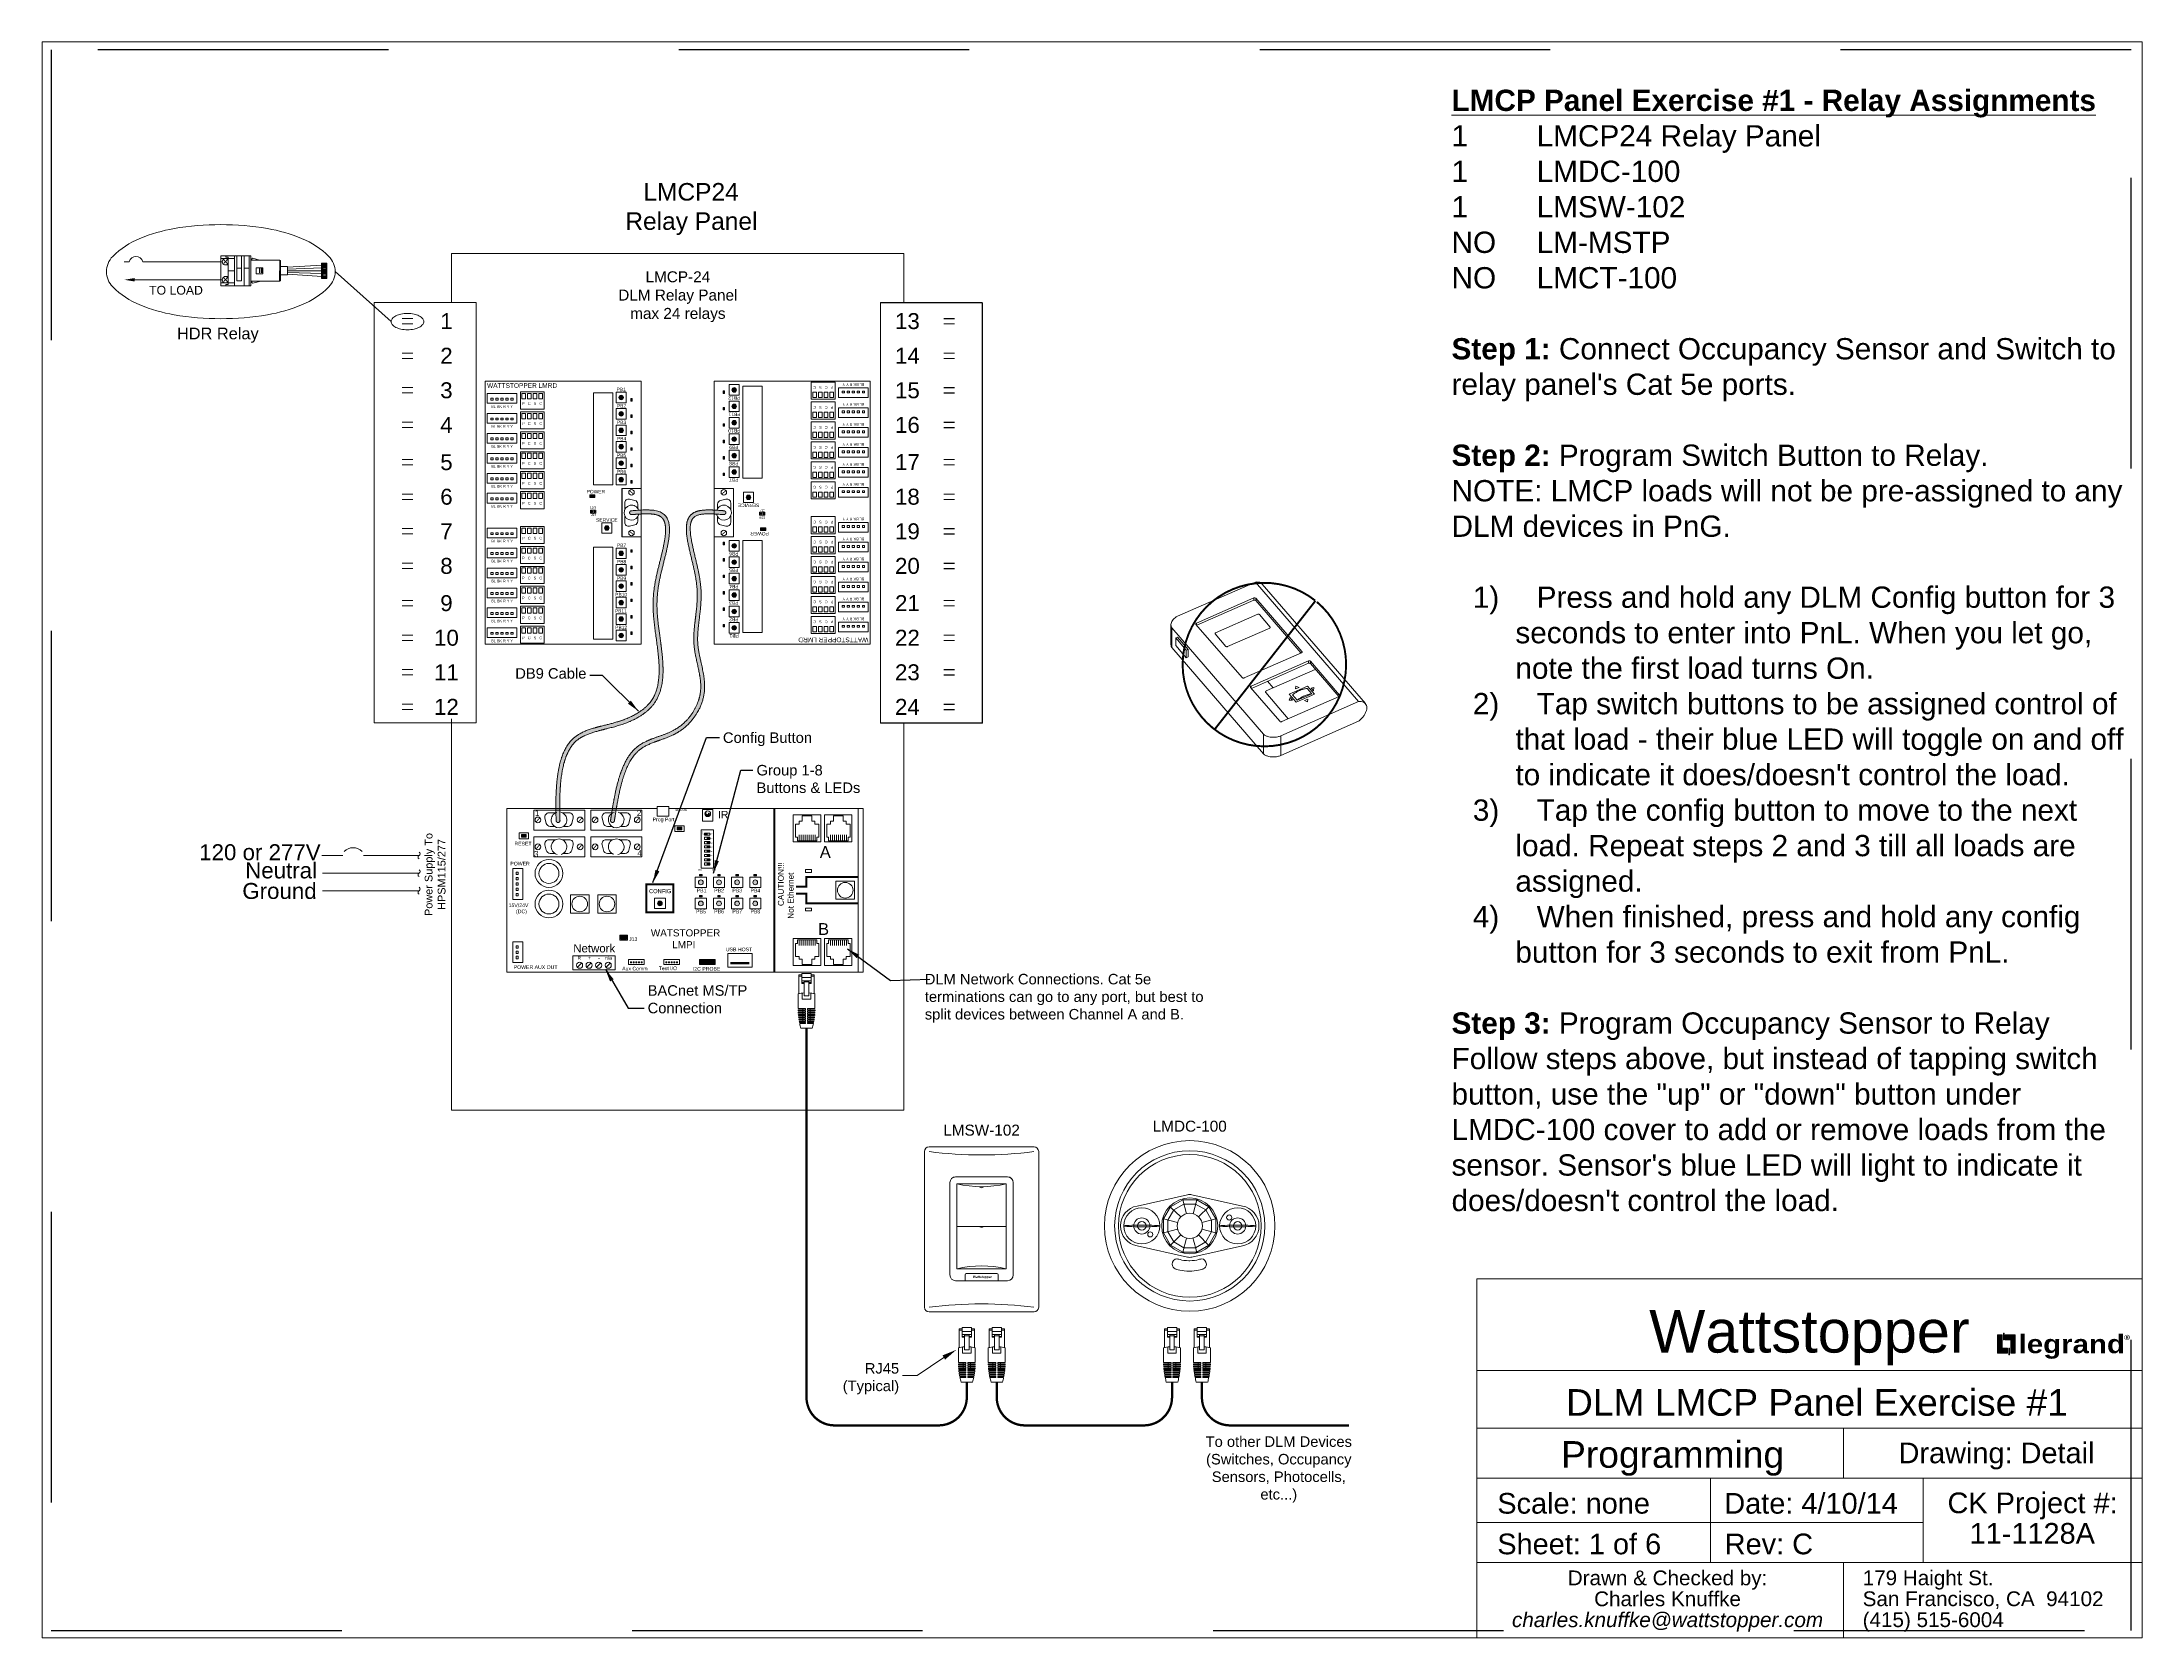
# Paper-space layout 'Panel E1' of a CAD drawing. Header units: inches. Extents: x 6.51 to 16.38, y 0.58 to 8.08.
# The model-space entities are those that its viewports show. They can reach past a viewport. Long polylines and large blocks are cut down to what shows.
import ezdxf
from ezdxf.enums import TextEntityAlignment as Align

# ---------------------------------------------------------------- set-up
doc = ezdxf.new("R2010")
doc.units = ezdxf.units.IN
doc.header["$MEASUREMENT"] = 0
doc.linetypes.add('Demo', pattern=[0.5, 0.25, -0.25])
doc.layers.get('0').update_dxf_attribs({"lineweight": 5})
for name, color, linetype, lineweight in [('PANEL', 7, 'Continuous', 0), ('Title Block', 7, 'Continuous', 5), ('Viewport', 7, 'Continuous', 5), ('WS', 3, 'Continuous', 5), ('WS_DETAIL', 7, 'Continuous', 5)]:
    doc.layers.add(name, color=color, linetype=linetype, lineweight=lineweight)
doc.layers.add('PS Borders', color=40, linetype='Demo', lineweight=5, plot=False)
doc.styles.add('ARIAL', font='arial.ttf')
doc.styles.add('Legrand', font='ariblk.ttf', dxfattribs={"height": 0.1875})
doc.dimstyles.get("Standard").update_dxf_attribs({"dimtxt": 0.18, "dimasz": 0.18, "dimexe": 0.18, "dimexo": 0.0625, "dimgap": 0.09, "dimtad": 0, "dimtih": 1, "dimtoh": 1, "dimdec": 4, "dimzin": 0, "dimdsep": 46, "dimtxsty": 'Standard', "dimcen": 0.09, "dimadec": 0, "dimazin": 0, "dimtfac": 1, "dimtdec": 4, "dimtofl": 0, "dimtmove": 0, "dimatfit": 3, "dimfxl": 1, "dimtolj": 1, "dimtzin": 0, "dimarcsym": 0})

# ---------------------------------------------------------------- blocks, each defined once
blk = doc.blocks.new('Title_Knuffke')
h = blk.add_hatch(color=256)
h.dxf.hatch_style = 1
h.paths.add_polyline_path([(-0.6787, 1.3372), (-0.6317, 1.3372), (-0.6317, 1.3606), (-0.657, 1.3606), (-0.657, 1.4242), (-0.6787, 1.4242)])
h.paths.add_polyline_path([(-0.6228, 1.361), (-0.6259, 1.361), (-0.6259, 1.3301), (-0.6228, 1.3301)])
h.paths.add_polyline_path([(-0.6513, 1.4008), (-0.6481, 1.4008), (-0.6481, 1.4316), (-0.6513, 1.4316)])
h.paths.add_polyline_path([(-0.617, 1.4011), (-0.617, 1.3376), (-0.5953, 1.3376), (-0.5953, 1.4245), (-0.6424, 1.4245), (-0.6424, 1.4011)])
for points in [[(-0.657, 1.3606), (-0.6317, 1.3606), (-0.6317, 1.3372), (-0.6787, 1.3372), (-0.6787, 1.4242), (-0.657, 1.4242)], [(-0.6481, 1.4008), (-0.6513, 1.4008), (-0.6513, 1.4316), (-0.6481, 1.4316)], [(-0.617, 1.4011), (-0.6424, 1.4011), (-0.6424, 1.4245), (-0.5953, 1.4245), (-0.5953, 1.3376), (-0.617, 1.3376)], [(-0.6259, 1.361), (-0.6228, 1.361), (-0.6228, 1.3301), (-0.6259, 1.3301)]]:
    blk.add_lwpolyline(points, close=True)
at = {"layer": 'Title Block', "color": 7, "linetype": 'Continuous'}
for p, q in [((-3.125, 0), (-3.125, 1.6875)), ((-3.125, 1.6875), (0, 1.6875)), ((0, 1.6875), (0, 0)), ((-3.125, 1.257), (0, 1.257)), ((-3.125, 0.9861), (0, 0.9861)), ((-1.4028, 0.75), (-1.4028, 0.9861)), ((-3.125, 0.75), (0, 0.75)), ((-2.0278, 0.3542), (-2.0278, 0.75)), ((-1.0278, 0.3542), (-1.0278, 0.75)), ((-1.0278, 0.5417), (-3.125, 0.5417)), ((0, 0.3542), (-3.125, 0.3542)), ((-1.4028, 0), (-1.4028, 0.3542)), ((0, 0), (-3.125, 0))]:
    blk.add_line(p, q, dxfattribs=at)
at = {"style": 'Legrand'}
blk.add_text('legrand', height=0.08643, dxfattribs=at).set_placement((-0.5795, 1.381), align=Align.MIDDLE_LEFT)
blk.add_text('®', height=0.0235, dxfattribs=at).set_placement((-0.0839, 1.4002))
at = {"insert": (-1.5625, 1.4104), "char_height": 0.0375, "attachment_point": 5, "style": 'ARIAL'}
blk.add_mtext_dynamic_manual_height_columns('\\A2;{\\fArial|b0|i0|c0|p34;\\H5.3333x;Wattstopper}', width=0.688877, gutter_width=0.9375, heights=[0], dxfattribs=at)
at = {"layer": 'Title Block', "color": 7, "style": 'ARIAL'}
blk.add_text('CK Project #:', height=0.0972, dxfattribs=at).set_placement((-0.5139, 0.5861), align=Align.CENTER)
at = {"layer": 'Title Block', "color": 7, "char_height": 0.0694, "line_spacing_factor": 0.85, "style": 'ARIAL'}
for s, insert, width, attachment_point in [('Drawn & Checked by:\\PCharles Knuffke\\P{\\fArial|b0|i1|c0|p34;charles.knuffke@wattstopper.com}', (-2.2292, 0.317), 1.258431, 2), ('179 Haight St.\\PSan Francisco, CA  94102\\P(415) 515-6004', (-1.3124, 0.3173), 1.312364, 1)]:
    blk.add_mtext(s, dxfattribs=dict(at, insert=insert, width=width, attachment_point=attachment_point))
at = {"layer": 'Viewport', "style": 'ARIAL', "flags": 8}
for tag, height, p in [('SITE_NAME', 0.125, (-1.5271, 1.0438)), ('DRAWING_DEF', 0.125, (-2.2053, 0.7995)), ('DRAWING_TYPE', 0.0972, (-0.6836, 0.8208)), ('JOB#', 0.0972, (-0.5155, 0.443))]:
    blk.add_attdef(tag, text='', height=height, dxfattribs=at).set_placement(p, align=Align.CENTER)
for tag, p in [('SCALE', (-3.0291, 0.584)), ('DATE', (-1.9625, 0.584)), ('SHEET#', (-3.0291, 0.3931)), ('REVISION', (-1.9605, 0.3931))]:
    blk.add_attdef(tag, p, '', height=0.0972, dxfattribs=at)
blk = doc.blocks.new('A$C756910A1')
at = {"layer": 'WS_DETAIL'}
for p, q in [((0.15, 6.6), (0.15, 10.17)), ((0.15, 10.17), (0.73, 10.17)), ((0.73, 9.92), (0.15, 9.92)), ((0.73, 10.43), (0.73, 8.56)), ((0.73, 10.43), (2.51, 10.43)), ((2.51, 9.66), (0.73, 9.66)), ((2.51, 9.06), (0.73, 9.06)), ((0.73, 8.74), (1.17, 8.74)), ((0.73, 8.56), (1.17, 8.56)), ((1.17, 6.17), (1.17, 9.06)), ((1.17, 8.85), (2.06, 8.85)), ((2.06, 6.17), (2.06, 9.06)), ((2.06, 8.74), (2.51, 8.74)), ((2.51, 8.56), (2.06, 8.56)), ((2.51, 10.43), (2.51, 8.56)), ((3.08, 10.17), (2.51, 10.17)), ((3.08, 9.92), (2.51, 9.92)), ((3.08, 6.6), (3.08, 10.17)), ((0, 6.56), (0, 3.73)), ((0.81, 6.7), (0.81, 5.55)), ((0.81, 5.55), (2.42, 5.55)), ((1.17, 6.17), (2.06, 6.17)), ((2.42, 6.7), (2.42, 5.55)), ((3.23, 6.56), (3.23, 3.73)), ((0, 3.73), (1.43, 3.73)), ((0, 3.51), (1.43, 3.51)), ((0.01, 3.29), (1.43, 3.29)), ((0.02, 3.06), (1.43, 3.06)), ((0.03, 2.84), (1.43, 2.84)), ((0.05, 2.62), (1.43, 2.62)), ((0.07, 2.4), (1.43, 2.4)), ((0.09, 2.18), (1.43, 2.18)), ((0.12, 1.96), (1.43, 1.96)), ((0.15, 1.74), (1.43, 1.74)), ((0.18, 1.52), (1.43, 1.52)), ((0.22, 1.3), (1.43, 1.3)), ((0.26, 1.08), (1.43, 1.08)), ((0.31, 0.86), (1.43, 0.86)), ((0.89, 3.73), (0.89, 3.51)), ((0.89, 3.29), (0.89, 3.06)), ((0.89, 2.84), (0.89, 2.62)), ((0.89, 2.4), (0.89, 2.18)), ((0.89, 1.96), (0.89, 1.74)), ((0.89, 1.52), (0.89, 1.3)), ((0.89, 1.08), (0.89, 0.86)), ((1.43, 3.51), (1.43, 3.73)), ((1.43, 3.06), (1.43, 3.29)), ((1.43, 2.62), (1.43, 2.84)), ((1.43, 2.18), (1.43, 2.4)), ((1.43, 1.74), (1.43, 1.96)), ((1.43, 1.3), (1.43, 1.52)), ((1.43, 0.86), (1.43, 1.08)), ((1.8, 3.73), (3.23, 3.73)), ((1.8, 3.51), (1.8, 3.73)), ((1.8, 3.51), (3.23, 3.51)), ((1.8, 3.29), (3.23, 3.29)), ((1.8, 3.06), (1.8, 3.29)), ((1.8, 3.06), (3.22, 3.06)), ((1.8, 2.84), (3.2, 2.84)), ((1.8, 2.62), (1.8, 2.84)), ((1.8, 2.62), (3.19, 2.62)), ((1.8, 2.4), (3.17, 2.4)), ((1.8, 2.18), (1.8, 2.4)), ((1.8, 2.18), (3.14, 2.18)), ((1.8, 1.96), (3.12, 1.96)), ((1.8, 1.74), (1.8, 1.96)), ((1.8, 1.74), (3.09, 1.74)), ((1.8, 1.52), (3.05, 1.52)), ((1.8, 1.3), (1.8, 1.52)), ((1.8, 1.3), (3.01, 1.3)), ((1.8, 1.08), (2.97, 1.08)), ((1.8, 0.86), (1.8, 1.08)), ((1.8, 0.86), (2.92, 0.86)), ((2.34, 3.73), (2.34, 3.51)), ((2.34, 3.29), (2.34, 3.06)), ((2.34, 2.84), (2.34, 2.62)), ((2.34, 2.4), (2.34, 2.18)), ((2.34, 1.96), (2.34, 1.74)), ((2.34, 1.52), (2.34, 1.3)), ((2.34, 1.08), (2.34, 0.86)), ((2.69, 0), (0.52, 0))]:
    blk.add_line(p, q, dxfattribs=at)
for centre, radius, start, end in [((1.62, -0.58), 7.33, 93.502, 102.7411), ((1.62, -0.58), 7.33, 77.2589, 86.498), ((13.49, 3.73), 13.49, 180.937, 181.8742), ((13.49, 3.73), 13.49, 182.8119, 183.7504), ((13.49, 3.73), 13.49, 184.6899, 185.6307), ((13.49, 3.73), 13.49, 186.573, 187.5171), ((13.49, 3.73), 13.49, 188.4632, 189.4117), ((13.49, 3.73), 13.49, 190.3627, 191.3167), ((13.49, 3.73), 13.49, 192.2739, 196.0379), ((-10.25, 3.73), 13.49, 343.9621, 347.7261), ((-10.25, 3.73), 13.49, 348.6833, 349.6373), ((-10.25, 3.73), 13.49, 350.5883, 351.5368), ((-10.25, 3.73), 13.49, 352.4829, 353.427), ((-10.25, 3.73), 13.49, 354.3693, 355.3101), ((-10.25, 3.73), 13.49, 356.2496, 357.1881), ((-10.25, 3.73), 13.49, 358.1258, 359.063)]:
    blk.add_arc(centre, radius, start, end, dxfattribs=at)
blk = doc.blocks.new('RJ45')
at = {"layer": 'WS_DETAIL', "xscale": 1.117448685388325, "yscale": 1.117448685388325, "zscale": 1.117448685388325}
blk.add_blockref('A$C756910A1', (59.47, 150.68), dxfattribs=at)
blk = doc.blocks.new('A$C28216DC1')
at = {"layer": 'WS_DETAIL'}
blk.add_lwpolyline([(22.84, 8.11), (17.13, 4.27), (13.98, 4.27)], dxfattribs=at)
blk.add_solid([(23.11, 7.67), (22.56, 8.56), (25.52, 9.76)], dxfattribs=at)
at = {"layer": 'WS_DETAIL', "linetype": 'Continuous', "insert": (13.29, 3.59), "char_height": 2.25, "width": 37.309, "attachment_point": 6, "style": 'ARIAL'}
blk.add_mtext('\\pi29.81;RJ45\\P\\pi22.42;(Typical)', dxfattribs=at)
blk = doc.blocks.new('WallPlate1Gang')
for p, q in [((-11.72, 0.96), (-11.72, 32.87)), ((-10.76, 33.83), (10.76, 33.83)), ((11.72, 32.87), (11.72, 0.96)), ((-6.49, 26.51), (-6.49, 7.57)), ((-5.31, 27.69), (5.31, 27.69)), ((6.49, 26.51), (6.49, 7.57)), ((5.31, 6.39), (-5.31, 6.39)), ((-10.76, 0), (10.76, 0))]:
    blk.add_line(p, q)
for centre, radius, start, end in [((-10.76, 32.87), 0.96, 90, 180), ((0, 117.5), 85.31, 262.7571, 277.2429), ((10.76, 32.87), 0.96, 0, 90), ((-5.31, 26.51), 1.18, 90, 180), ((5.31, 26.51), 1.18, 0, 90), ((-5.31, 7.57), 1.18, 180, 270), ((5.31, 7.57), 1.18, 270, 0), ((-10.76, 0.96), 0.96, 180, 270), ((0, -83.67), 85.31, 82.7571, 97.2429), ((10.76, 0.96), 0.96, 270, 0)]:
    blk.add_arc(centre, radius, start, end)
blk = doc.blocks.new('*U137')
blk.add_blockref('WallPlate1Gang', (0, -0.01))
blk = doc.blocks.new('LMCT-100_i')
at = {"extrusion": (0, 0.700492, 0.71366)}
for p, q in [((-24.44, 12.57), (-4.49, 21.34)), ((-19.6, 10.84), (-4.88, 17.31)), ((-4.88, 16.69), (-19.52, 10.26)), ((-4.89, 17.31), (-4.89, 16.68)), ((21.96, -9.31), (-4.49, 21.34)), ((-4.39, 17.23), (7.47, 3.58)), ((-4.39, 17.22), (-4.39, 16.6)), ((7.2, 3.17), (-4.39, 16.6)), ((-2.72, 20.82), (23.73, -9.83)), ((-19.6, 10.84), (-19.6, 10.35)), ((-14.71, 8.31), (-3.84, 13.09)), ((-3.47, 13.03), (-0.73, 9.81)), ((-26.13, 10.41), (-26.13, 5.37)), ((-25.93, 9.59), (-25.93, 4.54)), ((-25.92, 9.59), (-2.4, -17.69)), ((-24.48, 7.23), (-24.92, 7.04)), ((-24.92, 7.04), (-22.2, 3.89)), ((-24.92, 7.04), (-24.92, 5.11)), ((-7.85, -3.15), (-19.72, 10.49)), ((-12.03, 4.85), (-14.8, 8.05)), ((-0.8, 9.56), (-11.67, 4.79)), ((-22.2, 1.96), (-24.92, 5.11)), ((-22.2, 3.89), (-21.76, 4.08)), ((-22.2, 1.96), (-22.2, 3.89)), ((-21.76, 2.15), (-22.2, 1.96)), ((-21.76, 2.15), (-21.76, 4.08)), ((7.36, 3.23), (-7.36, -3.23)), ((-5.6, -5.33), (9.12, 1.14)), ((9.12, 0.51), (-5.52, -5.91)), ((7.47, 3.58), (7.47, 3.31)), ((9.12, 1.14), (9.12, 0.51)), ((9.61, 1.05), (17.1, -7.63)), ((9.61, 1.05), (9.61, 0.43)), ((16.9, -8.02), (9.61, 0.43)), ((-5.6, -5.33), (-5.6, -5.82)), ((-1.72, -6.58), (10.88, -1.04)), ((0.07, -5.79), (-1.38, -4.1)), ((4.2, -7.4), (8.9, -5.34)), ((10.7, -7.42), (8.9, -5.34)), ((1.77, -14.36), (-5.72, -5.68)), ((3.96, -13.7), (-1.84, -6.93)), ((21.96, -9.31), (2, -18.08)), ((16.98, -7.98), (2.27, -14.44)), ((6, -9.49), (4.2, -7.4)), ((5.05, -8.96), (4.42, -8.23)), ((6.24, -8.97), (5.04, -7.57)), ((6, -9.49), (10.7, -7.42)), ((6.24, -8.97), (9.96, -7.33)), ((8.76, -5.94), (9.96, -7.33)), ((17.1, -7.63), (17.1, -7.9)), ((2, -23.12), (21.96, -14.36)), ((-2.4, -22.73), (-2.4, -17.69)), ((2, -18.08), (2, -23.12))]:
    blk.add_line(p, q, dxfattribs=at)
for p, q in [((5.83, -6.07), (5.93, -5.37)), ((6.71, -5.7), (5.93, -5.37)), ((4.42, -8.23), (4.2, -8.91)), ((5.05, -8.96), (4.2, -8.91)), ((8.87, -9.36), (8.09, -9.03)), ((8.87, -9.36), (8.97, -8.66)), ((9.78, -5.85), (10.48, -5.73)), ((10.4, -6.57), (10.48, -5.73))]:
    blk.add_line(p, q)
at = {"extrusion": (-0.310472, -0.62793, 0.71366)}
for p, q in [((6.71, -5.7), (5.83, -6.07)), ((8.97, -8.66), (8.09, -9.03))]:
    blk.add_line(p, q, dxfattribs=at)
at = {"extrusion": (-0.692921, 0.102711, 0.71366)}
blk.add_line((10.4, -6.57), (9.78, -5.85), dxfattribs=at)
for centre in [(-4.71, 16.87), (-4.71, 16.25)]:
    blk.add_arc(centre, 0.477, 48.6015, 112.129)
for points, knots in [([(-4.49, 21.34), (-4.24, 21.37), (-3.76, 21.38), (-3.16, 21.21), (-2.85, 20.98), (-2.72, 20.83), (-2.72, 20.82)], [0, 0, 0, 0, 0.1, 0.2, 0.3, 0.3044799, 0.3044799, 0.3044799, 0.3044799]), ([(-25.93, 4.54), (-26.02, 4.72), (-26.11, 5), (-26.13, 5.28), (-26.13, 5.37)], [0, 0, 0, 0, 0.1666667, 0.2459578, 0.2459578, 0.2459578, 0.2459578])]:
    blk.add_open_spline(points, degree=3, knots=knots)
for points in [[(-24.44, 12.57), (-24.67, 12.47), (-25.09, 12.23), (-25.6, 11.79), (-25.95, 11.27), (-26.13, 10.71), (-26.14, 10.14), (-26.02, 9.77), (-25.93, 9.59)], [(-19.72, 10.49), (-19.73, 10.51), (-19.76, 10.55), (-19.77, 10.62), (-19.77, 10.69), (-19.73, 10.75), (-19.68, 10.8), (-19.63, 10.83), (-19.6, 10.84)], [(-3.84, 13.09), (-3.82, 13.1), (-3.78, 13.11), (-3.71, 13.12), (-3.64, 13.11), (-3.57, 13.1), (-3.52, 13.07), (-3.49, 13.04), (-3.47, 13.03)], [(-14.8, 8.05), (-14.81, 8.07), (-14.83, 8.1), (-14.84, 8.15), (-14.83, 8.2), (-14.81, 8.24), (-14.77, 8.28), (-14.73, 8.3), (-14.71, 8.31)], [(-0.73, 9.81), (-0.72, 9.8), (-0.7, 9.77), (-0.69, 9.72), (-0.69, 9.67), (-0.72, 9.62), (-0.76, 9.58), (-0.8, 9.56), (-0.82, 9.55)], [(-11.67, 4.79), (-11.69, 4.78), (-11.73, 4.76), (-11.8, 4.75), (-11.87, 4.76), (-11.93, 4.78), (-11.99, 4.81), (-12.02, 4.83), (-12.03, 4.85)], [(7.47, 3.58), (7.49, 3.56), (7.51, 3.52), (7.53, 3.46), (7.52, 3.39), (7.48, 3.32), (7.43, 3.27), (7.38, 3.24), (7.35, 3.23)], [(9.12, 1.14), (9.14, 1.15), (9.2, 1.17), (9.3, 1.18), (9.39, 1.17), (9.48, 1.15), (9.56, 1.11), (9.6, 1.07), (9.61, 1.05)], [(9.61, 0.43), (9.6, 0.45), (9.56, 0.48), (9.48, 0.52), (9.39, 0.55), (9.3, 0.56), (9.2, 0.54), (9.14, 0.53), (9.12, 0.51)], [(-7.36, -3.23), (-7.38, -3.24), (-7.44, -3.26), (-7.54, -3.27), (-7.63, -3.27), (-7.72, -3.24), (-7.8, -3.2), (-7.84, -3.17), (-7.85, -3.15)], [(-5.72, -5.68), (-5.73, -5.66), (-5.76, -5.62), (-5.77, -5.56), (-5.76, -5.49), (-5.73, -5.42), (-5.67, -5.37), (-5.62, -5.34), (-5.6, -5.33)], [(-1.84, -6.93), (-1.85, -6.91), (-1.88, -6.87), (-1.89, -6.8), (-1.88, -6.74), (-1.85, -6.67), (-1.8, -6.62), (-1.75, -6.59), (-1.72, -6.58)], [(5.04, -7.57), (5.33, -7.34), (5.94, -6.91), (6.9, -6.4), (7.85, -6.06), (8.47, -5.96), (8.76, -5.94)], [(9.96, -7.33), (9.67, -7.35), (9.06, -7.46), (8.1, -7.8), (7.14, -8.3), (6.53, -8.73), (6.24, -8.97)], [(17.1, -7.63), (17.12, -7.65), (17.14, -7.69), (17.16, -7.75), (17.15, -7.82), (17.11, -7.88), (17.06, -7.94), (17.01, -7.97), (16.98, -7.98)], [(21.96, -14.36), (22.21, -14.17), (22.68, -13.76), (23.28, -13.06), (23.74, -12.32), (24.02, -11.58), (24.12, -10.88), (24.02, -10.27), (23.74, -9.78), (23.28, -9.44), (22.68, -9.27), (22.21, -9.28), (21.96, -9.31)], [(2.27, -14.44), (2.24, -14.46), (2.18, -14.48), (2.09, -14.49), (1.99, -14.48), (1.9, -14.45), (1.83, -14.42), (1.79, -14.38), (1.77, -14.36)], [(-2.4, -17.69), (-2.22, -17.83), (-1.8, -18.07), (-1.08, -18.32), (-0.3, -18.46), (0.5, -18.47), (1.29, -18.34), (1.78, -18.18), (2, -18.08)], [(2, -23.12), (1.78, -23.22), (1.29, -23.39), (0.5, -23.51), (-0.3, -23.5), (-1.08, -23.37), (-1.8, -23.11), (-2.22, -22.87), (-2.4, -22.73)]]:
    blk.add_open_spline(points, degree=3)
at = {"layer": 'WS_DETAIL'}
blk.add_line((-24.48, 7.23), (-21.76, 4.08), dxfattribs=at)
at = {"layer": 'WS_DETAIL', "extrusion": (0, 0.700492, 0.71366)}
blk.add_line((-25.93, 4.54), (-2.4, -22.73), dxfattribs=at)
blk = doc.blocks.new('A$C72F87A13')
at = {"layer": 'WS_DETAIL'}
for p, q in [((0, 0.409), (0.086, 0.409)), ((0.317, 0.409), (1.676, 0.409)), ((1.654, 0.51), (1.654, 0.255)), ((1.654, 0.51), (1.883, 0.51)), ((1.654, 0.464), (1.654, 0.51)), ((1.883, 0.464), (1.654, 0.464)), ((1.738, 0.487), (1.738, 0.51)), ((1.779, 0.487), (1.738, 0.487)), ((1.779, 0.464), (1.779, 0.487)), ((1.779, 0.464), (1.779, 0.255)), ((1.883, 0.51), (2.164, 0.51)), ((1.883, 0.51), (1.883, 0.255)), ((1.927, 0.51), (1.927, 0.255)), ((2.005, 0.51), (2.005, 0.255)), ((2.049, 0.51), (2.049, 0.255)), ((2.139, 0.51), (2.139, 0.255)), ((2.164, 0.255), (2.164, 0.51)), ((2.662, 0.434), (2.164, 0.434)), ((2.2, 0.469), (2.183, 0.458)), ((2.183, 0.458), (2.183, 0.434)), ((2.315, 0.438), (2.2, 0.469)), ((2.315, 0.434), (2.315, 0.438)), ((2.662, 0.255), (2.662, 0.434)), ((2.674, 0.421), (2.674, 0.255)), ((3.397, 0.385), (3.397, 0.125)), ((0.18, 0.101), (1.676, 0.101)), ((1.654, 0), (1.654, 0.255)), ((1.654, 0.046), (1.654, 0)), ((1.883, 0.046), (1.654, 0.046)), ((1.731, 0.354), (1.779, 0.354)), ((1.731, 0.156), (1.779, 0.156)), ((1.779, 0.023), (1.738, 0.023)), ((1.738, 0.023), (1.738, 0)), ((1.779, 0.046), (1.779, 0.255)), ((1.779, 0.046), (1.779, 0.023)), ((1.788, 0.255), (1.883, 0.255)), ((1.883, 0), (1.883, 0.255)), ((2.005, 0.297), (1.927, 0.297)), ((1.927, 0.082), (1.927, 0.255)), ((2.005, 0.082), (1.927, 0.082)), ((2.005, 0.082), (2.005, 0.255)), ((2.049, 0.297), (2.139, 0.297)), ((2.049, 0), (2.049, 0.255)), ((2.139, 0), (2.139, 0.255)), ((2.164, 0.255), (2.164, 0)), ((2.662, 0.077), (2.164, 0.077)), ((2.183, 0.052), (2.183, 0.077)), ((2.2, 0.041), (2.183, 0.052)), ((2.315, 0.072), (2.2, 0.041)), ((2.37, 0.305), (2.255, 0.305)), ((2.255, 0.305), (2.255, 0.255)), ((2.255, 0.205), (2.255, 0.255)), ((2.37, 0.205), (2.255, 0.205)), ((2.315, 0.077), (2.315, 0.072)), ((2.37, 0.255), (2.37, 0.305)), ((2.37, 0.255), (2.37, 0.205)), ((2.656, 0.255), (2.656, 0.077)), ((2.656, 0.255), (2.662, 0.255)), ((2.674, 0.089), (2.674, 0.255)), ((3.385, 0.352), (2.794, 0.316)), ((2.794, 0.285), (3.385, 0.304)), ((3.385, 0.255), (2.794, 0.255)), ((2.794, 0.225), (3.385, 0.207)), ((3.385, 0.158), (2.794, 0.195)), ((3.385, 0.352), (3.45, 0.352)), ((3.385, 0.304), (3.45, 0.304)), ((3.385, 0.255), (3.45, 0.255)), ((3.385, 0.207), (3.45, 0.207)), ((3.385, 0.158), (3.45, 0.158)), ((1.654, 0), (1.883, 0)), ((1.883, 0), (2.164, 0))]:
    blk.add_line(p, q, dxfattribs=at)
for points, const_width in [([(1.762, 0.378), (1.7, 0.44)], 0.0166), ([(1.7, 0.378), (1.762, 0.44)], 0.0166), ([(1.762, 0.132), (1.7, 0.07)], 0.0166), ([(1.7, 0.132), (1.762, 0.07)], 0.0166), ([(2.315, 0.294), (2.315, 0.255)], 0.0204), ([(2.315, 0.216), (2.315, 0.255)], 0.0204), ([(2.35, 0.294), (2.35, 0.255)], 0.0204), ([(2.35, 0.216), (2.35, 0.255)], 0.0204)]:
    blk.add_lwpolyline(points, dxfattribs=dict(at, const_width=const_width))
for points in [[(3.463, 0.385), (3.463, 0.125), (3.373, 0.125), (3.373, 0.385)], [(3.45, 0.37), (3.45, 0.334), (3.385, 0.334), (3.385, 0.37)], [(2.794, 0.327), (2.794, 0.183), (2.674, 0.183), (2.674, 0.327)], [(3.45, 0.322), (3.45, 0.285), (3.385, 0.285), (3.385, 0.322)], [(3.45, 0.273), (3.45, 0.237), (3.385, 0.237), (3.385, 0.273)], [(3.45, 0.225), (3.45, 0.188), (3.385, 0.188), (3.385, 0.225)], [(3.45, 0.177), (3.45, 0.14), (3.385, 0.14), (3.385, 0.177)]]:
    blk.add_lwpolyline(points, close=True, dxfattribs=at)
at = {"layer": 'WS_DETAIL', "linetype": 'Continuous'}
blk.add_arc((0.201, 0.379), 0.12, 14.63, 165.37, dxfattribs=at)
at = {"layer": 'WS_DETAIL'}
for centre, radius, start, end in [((1.731, 0.409), 0.0551, 28.9371, 331.0629), ((2.662, 0.421), 0.0122, 0, 90), ((1.731, 0.101), 0.0551, 28.9371, 331.0629), ((2.662, 0.089), 0.0122, 270, 0)]:
    blk.add_arc(centre, radius, start, end, dxfattribs=at)
blk.add_solid([(0.18, 0.071), (0.18, 0.131), (0, 0.101)], dxfattribs=at)
blk = doc.blocks.new('*U251')
for p, q in [((-6.5, 20.13), (-6.5, 1.18)), ((-5.32, 21.31), (5.32, 21.31)), ((-5.07, 2.44), (-5.07, 19.89)), ((-5.07, 19.89), (5.07, 19.89)), ((-5.07, 19.89), (5.07, 19.89)), ((-0.33, 19.29), (-0.33, 19.19)), ((0.33, 19.29), (0.33, 19.19)), ((5.07, 19.89), (5.07, 2.44)), ((6.5, 20.13), (6.5, 1.18)), ((-5.07, 11.16), (0, 11.16)), ((-0.33, 11.17), (-0.33, 11.06)), ((0, 11.16), (5.07, 11.16)), ((0.33, 11.17), (0.33, 11.06)), ((5.32, 0), (-5.32, 0)), ((5.07, 2.44), (-5.07, 2.44)), ((-3.38, 1.24), (-3.38, 0)), ((3.14, 1.48), (-3.14, 1.48)), ((3.38, 1.24), (3.38, 0))]:
    blk.add_line(p, q)
for centre, radius, start, end in [((-5.32, 20.13), 1.18, 90, 180), ((0, 41.25), 21.96, 256.6482, 283.3518), ((0, 19.73), 0.639, 238.6629, 301.3371), ((5.32, 20.13), 1.18, 0, 90), ((0, 11.61), 0.639, 238.6629, 301.3371), ((-5.32, 1.18), 1.18, 180, 270), ((0, -18.92), 21.96, 76.6482, 103.3518), ((-3.14, 1.24), 0.239, 90, 180), ((3.14, 1.24), 0.239, 0, 90), ((5.32, 1.18), 1.18, 270, 0)]:
    blk.add_arc(centre, radius, start, end)
at = {"style": 'ARIAL'}
for s, insert, char_height, width, attachment_point in [('LMSW-102', (0, 32.02), 2.25, 40.9705, 2), ('{\\fArial|b1|i1|c0|p34;Wattstopper}', (-1.79, 1.04), 0.4798, 3.7953, 1)]:
    blk.add_mtext(s, dxfattribs=dict(at, insert=insert, char_height=char_height, width=width, attachment_point=attachment_point))
blk = doc.blocks.new('*U257')
at = {"lineweight": 18}
for points in [[(-1.44, -5.36), (-3.92, -3.92), (-5.36, -1.44), (-5.36, 1.43), (-3.92, 3.92), (-1.44, 5.36), (1.43, 5.36), (3.92, 3.92), (5.36, 1.43), (5.36, -1.44), (3.92, -3.92), (1.43, -5.36), (-1.44, -5.36)], [(-1.2, -4.47), (-3.27, -3.27), (-4.47, -1.2), (-4.47, 1.2), (-3.27, 3.27), (-1.2, 4.46), (1.2, 4.46), (3.27, 3.27), (4.46, 1.2), (4.46, -1.2), (3.27, -3.27), (1.2, -4.47), (-1.2, -4.47)], [(-1.44, 5.36), (-0.67, 2.5)], [(1.43, 5.36), (0.67, 2.5)], [(-2.5, 0.67), (-5.36, 1.43)], [(-3.97, 3.84), (-1.83, 1.83)], [(3.92, 3.92), (1.83, 1.83)], [(5.36, 1.43), (2.5, 0.67)], [(-2.5, -0.67), (-5.36, -1.44)], [(-1.83, -1.83), (-3.92, -3.92)], [(-0.67, -2.5), (-1.44, -5.36)], [(3.87, -3.95), (1.83, -1.84)], [(5.36, -1.44), (2.5, -0.67)]]:
    blk.add_lwpolyline(points, dxfattribs=at)
for points, knots in [([(17.49, 0), (17.49, -9.66), (9.66, -17.49), (0, -17.49), (-9.66, -17.49), (-17.49, -9.66), (-17.49, 0), (-17.49, 9.66), (-9.66, 17.49), (0, 17.49), (9.66, 17.49), (17.49, 9.66), (17.49, 0)], [0, 0, 0, 0, 1, 1, 1, 2, 2, 2, 3, 3, 3, 4, 4, 4, 4]), ([(15.41, 0), (15.41, -8.51), (8.51, -15.41), (0, -15.41), (-8.51, -15.41), (-15.41, -8.51), (-15.41, 0), (-15.41, 8.51), (-8.51, 15.41), (0, 15.41), (8.51, 15.41), (15.41, 8.51), (15.41, 0)], [0, 0, 0, 0, 1, 1, 1, 2, 2, 2, 3, 3, 3, 4, 4, 4, 4]), ([(14.63, 0), (14.63, -8.08), (8.08, -14.63), (0, -14.63), (-8.08, -14.63), (-14.63, -8.08), (-14.63, 0), (-14.63, 8.08), (-8.08, 14.63), (0, 14.63), (8.08, 14.63), (14.63, 8.08), (14.63, 0)], [0, 0, 0, 0, 1, 1, 1, 2, 2, 2, 3, 3, 3, 4, 4, 4, 4]), ([(-14.21, 0), (-14.21, 2.03), (-12.74, 3.73), (-10.81, 4.08), (-10.81, 4.08), (-0.46, 6.4), (-0.46, 6.4), (-0.33, 6.43), (-0.17, 6.45), (0, 6.45)], [0, 0, 0, 0, 1, 1, 1, 2, 2, 2, 3, 3, 3, 3]), ([(5.74, 0), (5.74, -3.17), (3.17, -5.74), (0, -5.74), (-3.17, -5.74), (-5.74, -3.17), (-5.74, 0), (-5.74, 3.17), (-3.17, 5.74), (0, 5.74), (3.17, 5.74), (5.74, 3.17), (5.74, 0)], [0, 0, 0, 0, 1, 1, 1, 2, 2, 2, 3, 3, 3, 4, 4, 4, 4]), ([(14.21, 0), (14.21, 2.03), (12.74, 3.73), (10.81, 4.08), (10.81, 4.08), (0.46, 6.4), (0.46, 6.4), (0.33, 6.43), (0.17, 6.45), (0, 6.45)], [0, 0, 0, 0, 1, 1, 1, 2, 2, 2, 3, 3, 3, 3]), ([(-6.13, 0), (-6.13, -2.05), (-7.79, -3.7), (-9.84, -3.7), (-11.88, -3.7), (-13.54, -2.05), (-13.54, 0), (-13.54, 2.04), (-11.88, 3.7), (-9.84, 3.7), (-7.79, 3.7), (-6.13, 2.04), (-6.13, 0)], [0, 0, 0, 0, 1, 1, 1, 2, 2, 2, 3, 3, 3, 4, 4, 4, 4]), ([(-6.13, 0), (-6.13, -2.05), (-7.79, -3.7), (-9.84, -3.7), (-11.88, -3.7), (-13.54, -2.05), (-13.54, 0), (-13.54, 2.04), (-11.88, 3.7), (-9.84, 3.7), (-7.79, 3.7), (-6.13, 2.04), (-6.13, 0)], [0, 0, 0, 0, 1, 1, 1, 2, 2, 2, 3, 3, 3, 4, 4, 4, 4]), ([(-6.14, 0), (-6.14, -0.09), (-7.79, -0.17), (-9.84, -0.17), (-11.88, -0.17), (-13.53, -0.09), (-13.53, 0), (-13.53, 0.09), (-11.88, 0.16), (-9.84, 0.16), (-7.79, 0.16), (-6.14, 0.09), (-6.14, 0)], [0, 0, 0, 0, 1, 1, 1, 2, 2, 2, 3, 3, 3, 4, 4, 4, 4]), ([(-6.14, 0), (-6.14, -0.09), (-7.79, -0.17), (-9.84, -0.17), (-11.88, -0.17), (-13.53, -0.09), (-13.53, 0), (-13.53, 0.09), (-11.88, 0.16), (-9.84, 0.16), (-7.79, 0.16), (-6.14, 0.09), (-6.14, 0)], [0, 0, 0, 0, 1, 1, 1, 2, 2, 2, 3, 3, 3, 4, 4, 4, 4]), ([(-8.18, 0), (-8.18, -0.91), (-8.92, -1.66), (-9.84, -1.66), (-10.75, -1.66), (-11.49, -0.91), (-11.49, 0), (-11.49, 0.91), (-10.75, 1.65), (-9.84, 1.65), (-8.92, 1.65), (-8.18, 0.91), (-8.18, 0)], [0, 0, 0, 0, 1, 1, 1, 2, 2, 2, 3, 3, 3, 4, 4, 4, 4]), ([(-8.18, 0), (-8.18, -0.91), (-8.92, -1.66), (-9.84, -1.66), (-10.75, -1.66), (-11.49, -0.91), (-11.49, 0), (-11.49, 0.91), (-10.75, 1.65), (-9.84, 1.65), (-8.92, 1.65), (-8.18, 0.91), (-8.18, 0)], [0, 0, 0, 0, 1, 1, 1, 2, 2, 2, 3, 3, 3, 4, 4, 4, 4]), ([(-8.97, 0), (-8.97, -0.48), (-9.36, -0.87), (-9.84, -0.87), (-10.32, -0.87), (-10.7, -0.48), (-10.7, 0), (-10.7, 0.48), (-10.32, 0.87), (-9.84, 0.87), (-9.36, 0.87), (-8.97, 0.48), (-8.97, 0)], [0, 0, 0, 0, 1, 1, 1, 2, 2, 2, 3, 3, 3, 4, 4, 4, 4]), ([(-8.97, 0), (-8.97, -0.48), (-9.36, -0.87), (-9.84, -0.87), (-10.32, -0.87), (-10.7, -0.48), (-10.7, 0), (-10.7, 0.48), (-10.32, 0.87), (-9.84, 0.87), (-9.36, 0.87), (-8.97, 0.48), (-8.97, 0)], [0, 0, 0, 0, 1, 1, 1, 2, 2, 2, 3, 3, 3, 4, 4, 4, 4]), ([(2.59, 0), (2.59, -1.43), (1.43, -2.59), (0, -2.59), (-1.43, -2.59), (-2.59, -1.43), (-2.59, 0), (-2.59, 1.43), (-1.43, 2.59), (0, 2.59), (1.43, 2.59), (2.59, 1.43), (2.59, 0)], [0, 0, 0, 0, 1, 1, 1, 2, 2, 2, 3, 3, 3, 4, 4, 4, 4]), ([(6.13, 0), (6.13, 2.04), (7.79, 3.7), (9.83, 3.7), (11.88, 3.7), (13.54, 2.04), (13.54, 0), (13.54, -2.05), (11.88, -3.7), (9.83, -3.7), (7.79, -3.7), (6.13, -2.05), (6.13, 0)], [0, 0, 0, 0, 1, 1, 1, 2, 2, 2, 3, 3, 3, 4, 4, 4, 4]), ([(6.14, 0), (6.14, 0.09), (7.79, 0.16), (9.83, 0.16), (11.88, 0.16), (13.53, 0.09), (13.53, 0), (13.53, -0.09), (11.88, -0.17), (9.83, -0.17), (7.79, -0.17), (6.14, -0.09), (6.14, 0)], [0, 0, 0, 0, 1, 1, 1, 2, 2, 2, 3, 3, 3, 4, 4, 4, 4]), ([(7.57, 1.73), (7.57, 2.02), (7.81, 2.25), (8.1, 2.25), (8.39, 2.25), (8.62, 2.02), (8.62, 1.73), (8.62, 1.44), (8.39, 1.2), (8.1, 1.2), (7.81, 1.2), (7.57, 1.44), (7.57, 1.73)], [0, 0, 0, 0, 1, 1, 1, 2, 2, 2, 3, 3, 3, 4, 4, 4, 4]), ([(8.18, 0), (8.18, 0.91), (8.92, 1.65), (9.83, 1.65), (10.75, 1.65), (11.49, 0.91), (11.49, 0), (11.49, -0.91), (10.75, -1.66), (9.83, -1.66), (8.92, -1.66), (8.18, -0.91), (8.18, 0)], [0, 0, 0, 0, 1, 1, 1, 2, 2, 2, 3, 3, 3, 4, 4, 4, 4]), ([(8.97, 0), (8.97, 0.48), (9.36, 0.87), (9.83, 0.87), (10.31, 0.87), (10.7, 0.48), (10.7, 0), (10.7, -0.48), (10.31, -0.87), (9.83, -0.87), (9.36, -0.87), (8.97, -0.48), (8.97, 0)], [0, 0, 0, 0, 1, 1, 1, 2, 2, 2, 3, 3, 3, 4, 4, 4, 4]), ([(-14.21, 0), (-14.21, -2.04), (-12.74, -3.73), (-10.81, -4.08), (-10.81, -4.08), (-0.46, -6.4), (-0.46, -6.4), (-0.33, -6.43), (-0.17, -6.45), (0, -6.45)], [0, 0, 0, 0, 1, 1, 1, 2, 2, 2, 3, 3, 3, 3]), ([(-7.57, -1.73), (-7.57, -2.02), (-7.81, -2.26), (-8.1, -2.26), (-8.39, -2.26), (-8.62, -2.02), (-8.62, -1.73), (-8.62, -1.44), (-8.39, -1.21), (-8.1, -1.21), (-7.81, -1.21), (-7.57, -1.44), (-7.57, -1.73)], [0, 0, 0, 0, 1, 1, 1, 2, 2, 2, 3, 3, 3, 4, 4, 4, 4]), ([(-7.57, -1.73), (-7.57, -2.02), (-7.81, -2.26), (-8.1, -2.26), (-8.39, -2.26), (-8.62, -2.02), (-8.62, -1.73), (-8.62, -1.44), (-8.39, -1.21), (-8.1, -1.21), (-7.81, -1.21), (-7.57, -1.44), (-7.57, -1.73)], [0, 0, 0, 0, 1, 1, 1, 2, 2, 2, 3, 3, 3, 4, 4, 4, 4]), ([(14.21, 0), (14.21, -2.04), (12.74, -3.73), (10.81, -4.08), (10.81, -4.08), (0.46, -6.4), (0.46, -6.4), (0.33, -6.43), (0.17, -6.45), (0, -6.45)], [0, 0, 0, 0, 1, 1, 1, 2, 2, 2, 3, 3, 3, 3]), ([(-0.1, -9.29), (1.27, -9.29), (2.67, -8.87), (2.67, -8.87), (2.67, -8.87), (2.76, -8.82), (2.76, -8.82), (3.14, -8.68), (3.41, -8.29), (3.41, -7.83), (3.41, -7.24), (2.98, -6.77), (2.44, -6.77), (2.44, -6.77), (2.15, -6.8), (1.77, -6.91), (1.39, -7.03), (0.63, -7.13), (0, -7.13), (0, -7.13), (-0.2, -7.13), (-0.2, -7.13), (-0.83, -7.13), (-1.59, -7.03), (-1.97, -6.91), (-2.35, -6.8), (-2.64, -6.77), (-2.64, -6.77), (-3.18, -6.77), (-3.61, -7.24), (-3.61, -7.83), (-3.61, -8.29), (-3.34, -8.68), (-2.96, -8.82), (-2.96, -8.82), (-2.87, -8.87), (-2.87, -8.87), (-2.87, -8.87), (-1.47, -9.29), (-0.1, -9.29)], [0, 0, 0, 0, 1, 1, 1, 2, 2, 2, 3, 3, 3, 4, 4, 4, 5, 5, 5, 6, 6, 6, 7, 7, 7, 8, 8, 8, 9, 9, 9, 10, 10, 10, 11, 11, 11, 12, 12, 12, 13, 13, 13, 13])]:
    blk.add_open_spline(points, degree=3, knots=knots, dxfattribs=at)
blk.add_open_spline([(1.43, -5.36), (1.43, -5.29), (0.67, -2.5), (0.67, -2.5)], degree=3, dxfattribs=at)
at = {"insert": (0, 21.58), "char_height": 2.25, "width": 40.9705, "attachment_point": 2, "style": 'ARIAL'}
blk.add_mtext('LMDC-100', dxfattribs=at)
blk = doc.blocks.new('A$C6E196373')
for p, q in [((0.117, 0), (0, 0.098)), ((0.117, 0.098), (0, 0)), ((0.117, 0.098), (0.117, 0))]:
    blk.add_line(p, q)
blk.add_lwpolyline([(0, 0.098), (0.235, 0.098), (0.235, 0), (0, 0)], close=True)
blk = doc.blocks.new('LMRD_TW')
at = {"layer": 'PANEL'}
h = blk.add_hatch(color=256, dxfattribs=at)
h.dxf.hatch_style = 1
edge = h.paths.add_edge_path()
edge.add_arc((3.488, 6.329), 0.0585, 0, 360)
h = blk.add_hatch(color=256, dxfattribs=at)
h.dxf.hatch_style = 1
edge = h.paths.add_edge_path()
edge.add_arc((3.488, 5.908), 0.0585, 0, 360)
h = blk.add_hatch(color=256, dxfattribs=at)
h.dxf.hatch_style = 1
h.paths.add_polyline_path([(3.736, 6.238), (3.736, 6.303), (3.773, 6.303), (3.773, 6.238)])
h = blk.add_hatch(color=256, dxfattribs=at)
h.dxf.hatch_style = 1
edge = h.paths.add_edge_path()
edge.add_arc((3.488, 5.487), 0.0585, 0, 360)
h = blk.add_hatch(color=256, dxfattribs=at)
h.dxf.hatch_style = 1
h.paths.add_polyline_path([(3.736, 5.817), (3.736, 5.882), (3.773, 5.882), (3.773, 5.817)])
h = blk.add_hatch(color=256, dxfattribs=at)
h.dxf.hatch_style = 1
h.paths.add_polyline_path([(3.736, 5.396), (3.736, 5.461), (3.773, 5.461), (3.773, 5.396)])
h = blk.add_hatch(color=256, dxfattribs=at)
h.dxf.hatch_style = 1
edge = h.paths.add_edge_path()
edge.add_arc((3.488, 5.066), 0.0585, 0, 360)
h = blk.add_hatch(color=256, dxfattribs=at)
h.dxf.hatch_style = 1
h.paths.add_polyline_path([(3.736, 4.975), (3.736, 5.04), (3.773, 5.04), (3.773, 4.975)])
h = blk.add_hatch(color=256, dxfattribs=at)
h.dxf.hatch_style = 1
edge = h.paths.add_edge_path()
edge.add_arc((3.488, 4.645), 0.0585, 0, 360)
h = blk.add_hatch(color=256, dxfattribs=at)
h.dxf.hatch_style = 1
h.paths.add_polyline_path([(3.736, 4.554), (3.736, 4.619), (3.773, 4.619), (3.773, 4.554)])
h = blk.add_hatch(color=256, dxfattribs=at)
h.dxf.hatch_style = 1
h.paths.add_polyline_path([(2.681, 3.834), (2.81, 3.834), (2.81, 3.76), (2.681, 3.76)])
h = blk.add_hatch(color=256, dxfattribs=at)
h.dxf.hatch_style = 1
edge = h.paths.add_edge_path()
edge.add_arc((3.488, 4.224), 0.0585, 0, 360)
h = blk.add_hatch(color=256, dxfattribs=at)
h.dxf.hatch_style = 1
h.paths.add_polyline_path([(3.736, 4.133), (3.736, 4.198), (3.773, 4.198), (3.773, 4.133)])
h = blk.add_hatch(color=256, dxfattribs=at)
h.dxf.hatch_style = 1
edge = h.paths.add_edge_path()
edge.add_arc((3.121, 2.982), 0.0585, 0, 360)
h = blk.add_hatch(color=256, dxfattribs=at)
h.dxf.hatch_style = 1
edge = h.paths.add_edge_path()
edge.add_arc((3.488, 2.332), 0.0585, 0, 360)
h = blk.add_hatch(color=256, dxfattribs=at)
h.dxf.hatch_style = 1
h.paths.add_polyline_path([(3.736, 2.423), (3.736, 2.359), (3.773, 2.359), (3.773, 2.423)])
h = blk.add_hatch(color=256, dxfattribs=at)
h.dxf.hatch_style = 1
edge = h.paths.add_edge_path()
edge.add_arc((3.488, 1.911), 0.0585, 0, 360)
h = blk.add_hatch(color=256, dxfattribs=at)
h.dxf.hatch_style = 1
h.paths.add_polyline_path([(3.736, 2.002), (3.736, 1.938), (3.773, 1.938), (3.773, 2.002)])
h = blk.add_hatch(color=256, dxfattribs=at)
h.dxf.hatch_style = 1
edge = h.paths.add_edge_path()
edge.add_arc((3.488, 1.49), 0.0585, 0, 360)
h = blk.add_hatch(color=256, dxfattribs=at)
h.dxf.hatch_style = 1
edge = h.paths.add_edge_path()
edge.add_arc((3.488, 1.069), 0.0585, 0, 360)
h = blk.add_hatch(color=256, dxfattribs=at)
h.dxf.hatch_style = 1
h.paths.add_polyline_path([(3.736, 1.581), (3.736, 1.516), (3.773, 1.516), (3.773, 1.581)])
h = blk.add_hatch(color=256, dxfattribs=at)
h.dxf.hatch_style = 1
h.paths.add_polyline_path([(3.736, 1.16), (3.736, 1.095), (3.773, 1.095), (3.773, 1.16)])
h = blk.add_hatch(color=256, dxfattribs=at)
h.dxf.hatch_style = 1
edge = h.paths.add_edge_path()
edge.add_arc((3.488, 0.648), 0.0585, 0, 360)
h = blk.add_hatch(color=256, dxfattribs=at)
h.dxf.hatch_style = 1
h.paths.add_polyline_path([(3.736, 0.739), (3.736, 0.674), (3.773, 0.674), (3.773, 0.739)])
h = blk.add_hatch(color=256, dxfattribs=at)
h.dxf.hatch_style = 1
edge = h.paths.add_edge_path()
edge.add_arc((3.488, 0.227), 0.0585, 0, 360)
h = blk.add_hatch(color=256, dxfattribs=at)
h.dxf.hatch_style = 1
h.paths.add_polyline_path([(3.736, 0.318), (3.736, 0.253), (3.773, 0.253), (3.773, 0.318)])
for p, q in [((0, 6.75), (4, 6.75)), ((0, 0), (0, 6.75)), ((4, 0), (4, 6.75)), ((4, 0), (0, 0))]:
    blk.add_line(p, q, dxfattribs=at)
for points in [[(0.903, 6.472), (1.511, 6.472), (1.511, 6.033), (0.903, 6.033)], [(3.359, 6.193), (3.359, 6.465), (3.617, 6.465), (3.617, 6.193)], [(0.052, 6.179), (0.052, 6.427), (0.813, 6.427), (0.813, 6.179)], [(0.144, 6.264), (0.144, 6.313), (0.202, 6.313), (0.202, 6.264)], [(0.274, 6.264), (0.274, 6.313), (0.332, 6.313), (0.332, 6.264)], [(0.403, 6.264), (0.403, 6.313), (0.461, 6.313), (0.461, 6.264)], [(0.591, 6.264), (0.591, 6.313), (0.533, 6.313), (0.533, 6.264)], [(0.72, 6.264), (0.72, 6.313), (0.662, 6.313), (0.662, 6.264)], [(0.903, 5.961), (1.511, 5.961), (1.511, 5.522), (0.903, 5.522)], [(0.938, 6.431), (1.035, 6.431), (1.035, 6.296), (0.938, 6.296)], [(1.084, 6.431), (1.181, 6.431), (1.181, 6.296), (1.084, 6.296)], [(1.23, 6.431), (1.327, 6.431), (1.327, 6.296), (1.23, 6.296)], [(1.376, 6.431), (1.473, 6.431), (1.473, 6.296), (1.376, 6.296)], [(2.775, 6.447), (3.27, 6.447), (3.27, 4.09), (2.775, 4.09)], [(3.359, 5.772), (3.359, 6.044), (3.617, 6.044), (3.617, 5.772)], [(3.736, 6.238), (3.736, 6.303), (3.773, 6.303), (3.773, 6.238)], [(0.052, 5.668), (0.052, 5.916), (0.813, 5.916), (0.813, 5.668)], [(0.052, 5.157), (0.052, 5.405), (0.813, 5.405), (0.813, 5.157)], [(0.144, 5.752), (0.144, 5.801), (0.202, 5.801), (0.202, 5.752)], [(0.274, 5.752), (0.274, 5.801), (0.332, 5.801), (0.332, 5.752)], [(0.403, 5.752), (0.403, 5.801), (0.461, 5.801), (0.461, 5.752)], [(0.591, 5.752), (0.591, 5.801), (0.533, 5.801), (0.533, 5.752)], [(0.72, 5.752), (0.72, 5.801), (0.662, 5.801), (0.662, 5.752)], [(0.903, 5.45), (1.511, 5.45), (1.511, 5.011), (0.903, 5.011)], [(0.938, 5.92), (1.035, 5.92), (1.035, 5.785), (0.938, 5.785)], [(0.938, 5.409), (1.035, 5.409), (1.035, 5.274), (0.938, 5.274)], [(1.084, 5.92), (1.181, 5.92), (1.181, 5.785), (1.084, 5.785)], [(1.084, 5.409), (1.181, 5.409), (1.181, 5.274), (1.084, 5.274)], [(1.23, 5.92), (1.327, 5.92), (1.327, 5.785), (1.23, 5.785)], [(1.23, 5.409), (1.327, 5.409), (1.327, 5.274), (1.23, 5.274)], [(1.376, 5.92), (1.473, 5.92), (1.473, 5.785), (1.376, 5.785)], [(1.376, 5.409), (1.473, 5.409), (1.473, 5.274), (1.376, 5.274)], [(3.359, 5.351), (3.359, 5.623), (3.617, 5.623), (3.617, 5.351)], [(3.736, 5.817), (3.736, 5.882), (3.773, 5.882), (3.773, 5.817)], [(3.736, 5.396), (3.736, 5.461), (3.773, 5.461), (3.773, 5.396)], [(0.052, 4.645), (0.052, 4.893), (0.813, 4.893), (0.813, 4.645)], [(0.144, 5.241), (0.144, 5.29), (0.202, 5.29), (0.202, 5.241)], [(0.274, 5.241), (0.274, 5.29), (0.332, 5.29), (0.332, 5.241)], [(0.403, 5.241), (0.403, 5.29), (0.461, 5.29), (0.461, 5.241)], [(0.591, 5.241), (0.591, 5.29), (0.533, 5.29), (0.533, 5.241)], [(0.72, 5.241), (0.72, 5.29), (0.662, 5.29), (0.662, 5.241)], [(0.903, 4.938), (1.511, 4.938), (1.511, 4.499), (0.903, 4.499)], [(0.938, 4.897), (1.035, 4.897), (1.035, 4.762), (0.938, 4.762)], [(1.084, 4.897), (1.181, 4.897), (1.181, 4.762), (1.084, 4.762)], [(1.23, 4.897), (1.327, 4.897), (1.327, 4.762), (1.23, 4.762)], [(1.376, 4.897), (1.473, 4.897), (1.473, 4.762), (1.376, 4.762)], [(3.359, 4.93), (3.359, 5.202), (3.617, 5.202), (3.617, 4.93)], [(3.736, 4.975), (3.736, 5.04), (3.773, 5.04), (3.773, 4.975)], [(0.052, 4.134), (0.052, 4.382), (0.813, 4.382), (0.813, 4.134)], [(0.144, 4.73), (0.144, 4.779), (0.202, 4.779), (0.202, 4.73)], [(0.274, 4.73), (0.274, 4.779), (0.332, 4.779), (0.332, 4.73)], [(0.403, 4.73), (0.403, 4.779), (0.461, 4.779), (0.461, 4.73)], [(0.591, 4.73), (0.591, 4.779), (0.533, 4.779), (0.533, 4.73)], [(0.72, 4.73), (0.72, 4.779), (0.662, 4.779), (0.662, 4.73)], [(0.903, 4.427), (1.511, 4.427), (1.511, 3.988), (0.903, 3.988)], [(0.938, 4.386), (1.035, 4.386), (1.035, 4.251), (0.938, 4.251)], [(1.084, 4.386), (1.181, 4.386), (1.181, 4.251), (1.084, 4.251)], [(1.23, 4.386), (1.327, 4.386), (1.327, 4.251), (1.23, 4.251)], [(1.376, 4.386), (1.473, 4.386), (1.473, 4.251), (1.376, 4.251)], [(3.359, 4.509), (3.359, 4.781), (3.617, 4.781), (3.617, 4.509)], [(3.359, 4.088), (3.359, 4.36), (3.617, 4.36), (3.617, 4.088)], [(3.736, 4.554), (3.736, 4.619), (3.773, 4.619), (3.773, 4.554)], [(0.052, 3.623), (0.052, 3.871), (0.813, 3.871), (0.813, 3.623)], [(0.144, 4.218), (0.144, 4.267), (0.202, 4.267), (0.202, 4.218)], [(0.274, 4.218), (0.274, 4.267), (0.332, 4.267), (0.332, 4.218)], [(0.403, 4.218), (0.403, 4.267), (0.461, 4.267), (0.461, 4.218)], [(0.591, 4.218), (0.591, 4.267), (0.533, 4.267), (0.533, 4.218)], [(0.72, 4.218), (0.72, 4.267), (0.662, 4.267), (0.662, 4.218)], [(0.903, 3.916), (1.511, 3.916), (1.511, 3.477), (0.903, 3.477)], [(0.938, 3.875), (1.035, 3.875), (1.035, 3.74), (0.938, 3.74)], [(1.084, 3.875), (1.181, 3.875), (1.181, 3.74), (1.084, 3.74)], [(1.23, 3.875), (1.327, 3.875), (1.327, 3.74), (1.23, 3.74)], [(1.376, 3.875), (1.473, 3.875), (1.473, 3.74), (1.376, 3.74)], [(2.681, 3.834), (2.81, 3.834), (2.81, 3.76), (2.681, 3.76)], [(3.509, 2.754), (3.509, 3.996), (4, 3.996), (4, 2.754)], [(3.736, 4.133), (3.736, 4.198), (3.773, 4.198), (3.773, 4.133)], [(0.144, 3.707), (0.144, 3.756), (0.202, 3.756), (0.202, 3.707)], [(0.274, 3.707), (0.274, 3.756), (0.332, 3.756), (0.332, 3.707)], [(0.403, 3.707), (0.403, 3.756), (0.461, 3.756), (0.461, 3.707)], [(0.591, 3.707), (0.591, 3.756), (0.533, 3.756), (0.533, 3.707)], [(0.72, 3.707), (0.72, 3.756), (0.662, 3.756), (0.662, 3.707)], [(2.701, 3.36), (2.701, 3.443), (2.836, 3.443), (2.836, 3.36)], [(2.75, 3.391), (2.75, 3.415), (2.721, 3.415), (2.721, 3.391)], [(2.815, 3.391), (2.815, 3.415), (2.786, 3.415), (2.786, 3.391)], [(0.052, 2.728), (0.052, 2.976), (0.813, 2.976), (0.813, 2.728)], [(0.144, 2.812), (0.144, 2.861), (0.202, 2.861), (0.202, 2.812)], [(0.274, 2.812), (0.274, 2.861), (0.332, 2.861), (0.332, 2.812)], [(0.403, 2.812), (0.403, 2.861), (0.461, 2.861), (0.461, 2.812)], [(0.591, 2.812), (0.591, 2.861), (0.533, 2.861), (0.533, 2.812)], [(0.72, 2.812), (0.72, 2.861), (0.662, 2.861), (0.662, 2.812)], [(0.903, 3.021), (1.511, 3.021), (1.511, 2.582), (0.903, 2.582)], [(0.938, 2.98), (1.035, 2.98), (1.035, 2.845), (0.938, 2.845)], [(1.084, 2.98), (1.181, 2.98), (1.181, 2.845), (1.084, 2.845)], [(1.23, 2.98), (1.327, 2.98), (1.327, 2.845), (1.23, 2.845)], [(1.376, 2.98), (1.473, 2.98), (1.473, 2.845), (1.376, 2.845)], [(2.992, 2.846), (2.992, 3.118), (3.25, 3.118), (3.25, 2.846)], [(0.052, 2.217), (0.052, 2.465), (0.813, 2.465), (0.813, 2.217)], [(0.144, 2.301), (0.144, 2.35), (0.202, 2.35), (0.202, 2.301)], [(0.274, 2.301), (0.274, 2.35), (0.332, 2.35), (0.332, 2.301)], [(0.403, 2.301), (0.403, 2.35), (0.461, 2.35), (0.461, 2.301)], [(0.591, 2.301), (0.591, 2.35), (0.533, 2.35), (0.533, 2.301)], [(0.72, 2.301), (0.72, 2.35), (0.662, 2.35), (0.662, 2.301)], [(0.903, 2.51), (1.511, 2.51), (1.511, 2.071), (0.903, 2.071)], [(0.938, 2.469), (1.035, 2.469), (1.035, 2.334), (0.938, 2.334)], [(1.084, 2.469), (1.181, 2.469), (1.181, 2.334), (1.084, 2.334)], [(1.23, 2.469), (1.327, 2.469), (1.327, 2.334), (1.23, 2.334)], [(1.376, 2.469), (1.473, 2.469), (1.473, 2.334), (1.376, 2.334)], [(2.775, 2.488), (3.27, 2.488), (3.27, 0.131), (2.775, 0.131)], [(3.359, 2.196), (3.359, 2.469), (3.617, 2.469), (3.617, 2.196)], [(3.736, 2.423), (3.736, 2.359), (3.773, 2.359), (3.773, 2.423)], [(0.052, 1.705), (0.052, 1.953), (0.813, 1.953), (0.813, 1.705)], [(0.144, 1.79), (0.144, 1.839), (0.202, 1.839), (0.202, 1.79)], [(0.274, 1.79), (0.274, 1.839), (0.332, 1.839), (0.332, 1.79)], [(0.403, 1.79), (0.403, 1.839), (0.461, 1.839), (0.461, 1.79)], [(0.591, 1.79), (0.591, 1.839), (0.533, 1.839), (0.533, 1.79)], [(0.72, 1.79), (0.72, 1.839), (0.662, 1.839), (0.662, 1.79)], [(0.903, 1.998), (1.511, 1.998), (1.511, 1.559), (0.903, 1.559)], [(0.938, 1.957), (1.035, 1.957), (1.035, 1.823), (0.938, 1.823)], [(1.084, 1.957), (1.181, 1.957), (1.181, 1.823), (1.084, 1.823)], [(1.23, 1.957), (1.327, 1.957), (1.327, 1.823), (1.23, 1.823)], [(1.376, 1.957), (1.473, 1.957), (1.473, 1.823), (1.376, 1.823)], [(3.359, 1.775), (3.359, 2.048), (3.617, 2.048), (3.617, 1.775)], [(3.359, 1.354), (3.359, 1.626), (3.617, 1.626), (3.617, 1.354)], [(3.736, 2.002), (3.736, 1.938), (3.773, 1.938), (3.773, 2.002)], [(0.052, 1.194), (0.052, 1.442), (0.813, 1.442), (0.813, 1.194)], [(0.144, 1.279), (0.144, 1.327), (0.202, 1.327), (0.202, 1.279)], [(0.274, 1.279), (0.274, 1.327), (0.332, 1.327), (0.332, 1.279)], [(0.403, 1.279), (0.403, 1.327), (0.461, 1.327), (0.461, 1.279)], [(0.591, 1.279), (0.591, 1.327), (0.533, 1.327), (0.533, 1.279)], [(0.72, 1.279), (0.72, 1.327), (0.662, 1.327), (0.662, 1.279)], [(0.903, 1.487), (1.511, 1.487), (1.511, 1.048), (0.903, 1.048)], [(0.938, 1.446), (1.035, 1.446), (1.035, 1.311), (0.938, 1.311)], [(1.084, 1.446), (1.181, 1.446), (1.181, 1.311), (1.084, 1.311)], [(1.23, 1.446), (1.327, 1.446), (1.327, 1.311), (1.23, 1.311)], [(1.376, 1.446), (1.473, 1.446), (1.473, 1.311), (1.376, 1.311)], [(3.359, 0.933), (3.359, 1.205), (3.617, 1.205), (3.617, 0.933)], [(3.736, 1.581), (3.736, 1.516), (3.773, 1.516), (3.773, 1.581)], [(3.736, 1.16), (3.736, 1.095), (3.773, 1.095), (3.773, 1.16)], [(0.052, 0.683), (0.052, 0.931), (0.813, 0.931), (0.813, 0.683)], [(0.144, 0.767), (0.144, 0.816), (0.202, 0.816), (0.202, 0.767)], [(0.274, 0.767), (0.274, 0.816), (0.332, 0.816), (0.332, 0.767)], [(0.403, 0.767), (0.403, 0.816), (0.461, 0.816), (0.461, 0.767)], [(0.591, 0.767), (0.591, 0.816), (0.533, 0.816), (0.533, 0.767)], [(0.72, 0.767), (0.72, 0.816), (0.662, 0.816), (0.662, 0.767)], [(0.903, 0.976), (1.511, 0.976), (1.511, 0.537), (0.903, 0.537)], [(0.938, 0.935), (1.035, 0.935), (1.035, 0.8), (0.938, 0.8)], [(1.084, 0.935), (1.181, 0.935), (1.181, 0.8), (1.084, 0.8)], [(1.23, 0.935), (1.327, 0.935), (1.327, 0.8), (1.23, 0.8)], [(1.376, 0.935), (1.473, 0.935), (1.473, 0.8), (1.376, 0.8)], [(3.359, 0.512), (3.359, 0.784), (3.617, 0.784), (3.617, 0.512)], [(3.736, 0.739), (3.736, 0.674), (3.773, 0.674), (3.773, 0.739)], [(0.052, 0.171), (0.052, 0.419), (0.813, 0.419), (0.813, 0.171)], [(0.144, 0.256), (0.144, 0.305), (0.202, 0.305), (0.202, 0.256)], [(0.274, 0.256), (0.274, 0.305), (0.332, 0.305), (0.332, 0.256)], [(0.403, 0.256), (0.403, 0.305), (0.461, 0.305), (0.461, 0.256)], [(0.591, 0.256), (0.591, 0.305), (0.533, 0.305), (0.533, 0.256)], [(0.72, 0.256), (0.72, 0.305), (0.662, 0.305), (0.662, 0.256)], [(0.903, 0.464), (1.511, 0.464), (1.511, 0.025), (0.903, 0.025)], [(0.938, 0.423), (1.035, 0.423), (1.035, 0.289), (0.938, 0.289)], [(1.084, 0.423), (1.181, 0.423), (1.181, 0.289), (1.084, 0.289)], [(1.23, 0.423), (1.327, 0.423), (1.327, 0.289), (1.23, 0.289)], [(1.376, 0.423), (1.473, 0.423), (1.473, 0.289), (1.376, 0.289)], [(3.359, 0.091), (3.359, 0.363), (3.617, 0.363), (3.617, 0.091)], [(3.736, 0.318), (3.736, 0.253), (3.773, 0.253), (3.773, 0.318)]]:
    blk.add_lwpolyline(points, close=True, dxfattribs=at)
for centre in [(3.488, 6.329), (3.488, 5.908), (3.488, 5.487), (3.488, 5.066), (3.488, 4.645), (3.488, 4.224), (3.121, 2.982), (3.488, 2.332), (3.488, 1.911), (3.488, 1.49), (3.488, 1.069), (3.488, 0.648), (3.488, 0.227)]:
    blk.add_circle(centre, 0.0585, dxfattribs=at)
at = {"layer": 'PANEL', "style": 'ARIAL'}
for s, height, p in [('BL BK R Y Y ', 0.06939, (0.155, 6.062)), ('P   C   S   C', 0.06939, (0.948, 6.138)), ('BL BK R Y Y ', 0.06939, (0.155, 5.551)), ('P   C   S   C', 0.06939, (0.948, 5.626)), ('BL BK R Y Y ', 0.06939, (0.155, 5.04)), ('P   C   S   C', 0.06939, (0.948, 5.115)), ('BL BK R Y Y ', 0.06939, (0.155, 4.528)), ('P   C   S   C', 0.06939, (0.948, 4.604)), ('BL BK R Y Y ', 0.06939, (0.155, 4.017)), ('P   C   S   C', 0.06939, (0.948, 4.092)), ('POWER', 0.09, (2.6, 3.87)), ('BL BK R Y Y ', 0.06939, (0.155, 3.506)), ('P   C   S   C', 0.06939, (0.948, 3.581)), ('SERVICE', 0.09, (2.844, 3.142)), ('P   C   S   C', 0.06939, (0.948, 2.686)), ('BL BK R Y Y ', 0.06939, (0.155, 2.611)), ('BL BK R Y Y ', 0.06939, (0.155, 2.1)), ('P   C   S   C', 0.06939, (0.948, 2.175)), ('BL BK R Y Y ', 0.06939, (0.155, 1.588)), ('P   C   S   C', 0.06939, (0.948, 1.664)), ('BL BK R Y Y ', 0.06939, (0.155, 1.077)), ('P   C   S   C', 0.06939, (0.948, 1.152)), ('BL BK R Y Y ', 0.06939, (0.155, 0.566)), ('P   C   S   C', 0.06939, (0.948, 0.641)), ('BL BK R Y Y ', 0.06939, (0.155, 0.054)), ('P   C   S   C', 0.06939, (0.948, 0.13))]:
    blk.add_text(s, height=height, dxfattribs=at).set_placement(p)
for s, width, insert, char_height, attachment_point in [('WATTSTOPPER LMRD', 1.78982, (0.048, 6.696), 0.12, 1), ('PB1', 0.21546, (3.488, 6.58), 0.09, 2), ('PB2', 0.23192, (3.496, 6.159), 0.09, 2), ('PB3', 0.23284, (3.497, 5.737), 0.09, 2), ('PB4', 0.23247, (3.496, 5.316), 0.09, 2), ('PB5', 0.23351, (3.497, 4.895), 0.09, 2), ('PB6', 0.23278, (3.497, 4.474), 0.09, 2), ('\\pi1.2927;12/8', 2.72871, (1.396, 3.535), 0.05722, 1), ('\\pi1.3029;J14', 2.72871, (1.408, 3.347), 0.05722, 1), ('PB7', 0.23284, (3.497, 2.583), 0.09, 2), ('PB8', 0.23302, (3.497, 2.162), 0.09, 2), ('PB9', 0.23302, (3.497, 1.741), 0.09, 2), ('PB10', 0.30246, (3.488, 1.32), 0.09, 2), ('PB11', 0.28539, (3.48, 0.899), 0.09, 2), ('PB12', 0.30184, (3.488, 0.478), 0.09, 2)]:
    blk.add_mtext_dynamic_manual_height_columns(s, width=width, gutter_width=1, heights=[0], dxfattribs=dict(at, insert=insert, char_height=char_height, attachment_point=attachment_point))
blk = doc.blocks.new('G_ENDLINE')
blk.add_lwpolyline([(0.087, 0, -0.57735), (0, 0, 0.57735), (-0.087, 0, 0.57735)], format="xyb")
blk = doc.blocks.new('LMCP-24_TW')
at = {"linetype": 'Continuous'}
h = blk.add_hatch(color=256, dxfattribs=at)
h.dxf.hatch_style = 1
edge = h.paths.add_edge_path()
edge.add_spline(control_points=[(-9.44, 122.15), (-9.67, 122.13), (-9.85, 122.29), (-9.87, 122.52), (-9.88, 122.75), (-9.73, 122.93), (-9.5, 122.95), (-8.26, 123.05), (-7.02, 123.14), (-5.12, 123.08), (-4.41, 122.99), (-3.18, 122.55), (-2.67, 122.17), (-1.89, 121.01), (-1.71, 120.18), (-1.66, 118.08), (-1.87, 116.74), (-2.47, 113.89), (-2.88, 112.37), (-3.6, 109.41), (-3.9, 107.98), (-4.36, 104.3), (-4.27, 102.23), (-3.82, 98.09), (-3.45, 96), (-3.01, 91.75), (-2.9, 89.72), (-3.34, 86.57), (-3.68, 85.37), (-4.84, 83.23), (-5.68, 82.31), (-8.29, 80.28), (-10.33, 79.41), (-14, 78.33), (-15.6, 78), (-18.5, 77.14), (-19.79, 76.61), (-21.74, 74.93), (-22.45, 73.73), (-23.45, 70.98), (-23.75, 69.44), (-24.12, 66.32), (-24.18, 64.77), (-24.21, 61.98), (-24.18, 60.69), (-24.15, 59.41), (-24.14, 59.26), (-24.21, 59.13), (-24.34, 59.06), (-24.46, 58.98), (-24.61, 58.98), (-24.74, 59.05), (-24.87, 59.12), (-24.94, 59.24), (-24.95, 59.39), (-24.98, 60.68), (-25.01, 61.97), (-24.98, 64.81), (-24.91, 66.39), (-24.54, 69.59), (-24.23, 71.19), (-23.19, 74.04), (-22.46, 75.31), (-19.77, 77.76), (-17.44, 78.33), (-13.52, 79.31), (-11.96, 79.71), (-9.05, 80.89), (-7.72, 81.65), (-5.73, 83.41), (-5.03, 84.37), (-4.14, 86.61), (-3.91, 87.88), (-3.75, 90.85), (-3.88, 92.57), (-4.64, 99.05), (-5.63, 102.99), (-4.13, 110.88), (-3.36, 113.48), (-2.54, 117.49), (-2.37, 119.02), (-2.7, 120.79), (-2.95, 121.29), (-3.77, 121.97), (-4.4, 122.17), (-6.04, 122.35), (-7.03, 122.32), (-8.51, 122.22), (-8.97, 122.19), (-9.44, 122.15)], knot_values=[0, 0, 0, 0, 1.570796, 1.570796, 1.570796, 3.141593, 3.141593, 3.141593, 3.535137, 3.535137, 3.80871, 3.80871, 4.082284, 4.082284, 4.444189, 4.444189, 4.899139, 4.899139, 5.357847, 5.357847, 5.816555, 5.816555, 6.639643, 6.639643, 7.462731, 7.462731, 8.152808, 8.152808, 8.60835, 8.60835, 9.063892, 9.063892, 9.805348, 9.805348, 10.372797, 10.372797, 10.940245, 10.940245, 11.507693, 11.507693, 12.054583, 12.054583, 12.601473, 12.601473, 13.096939, 13.096939, 13.096939, 14.144137, 14.144137, 14.144137, 15.191334, 15.191334, 15.191334, 16.238532, 16.238532, 16.238532, 16.734654, 16.734654, 17.282669, 17.282669, 17.830683, 17.830683, 18.371499, 18.371499, 19.235823, 19.235823, 19.796273, 19.796273, 20.356723, 20.356723, 20.85035, 20.85035, 21.343977, 21.343977, 21.948777, 21.948777, 23.709351, 23.709351, 24.468821, 24.468821, 25.029847, 25.029847, 25.36882, 25.36882, 25.707794, 25.707794, 26.046767, 26.046767, 26.193879, 26.193879, 26.193879, 26.193879], weights=[1, 0.804738, 0.804738, 1, 0.804738, 0.804738, 1, 1, 1, 1, 1, 1, 1, 1, 1, 1, 1, 1, 1, 1, 1, 1, 1, 1, 1, 1, 1, 1, 1, 1, 1, 1, 1, 1, 1, 1, 1, 1, 1, 1, 1, 1, 1, 1, 1, 1, 0.910684, 0.910684, 1, 0.910684, 0.910684, 1, 0.910684, 0.910684, 1, 1, 1, 1, 1, 1, 1, 1, 1, 1, 1, 1, 1, 1, 1, 1, 1, 1, 1, 1, 1, 1, 1, 1, 1, 1, 1, 1, 1, 1, 1, 1, 1, 1, 1, 1], degree=3, periodic=0)
h = blk.add_hatch(color=256, dxfattribs=at)
h.dxf.hatch_style = 1
edge = h.paths.add_edge_path()
edge.add_spline(control_points=[(-12.99, 59.34), (-12.78, 60.69), (-12.57, 62.03), (-12.01, 65.05), (-11.64, 66.79), (-10.56, 70.09), (-9.86, 71.63), (-8.25, 73.61), (-7.49, 74.22), (-5.67, 75.17), (-4.63, 75.54), (-2.36, 76.34), (-1.12, 76.8), (2.78, 79.14), (4.82, 82.07), (5.74, 87.15), (5.39, 89.14), (4.68, 92.31), (4.37, 93.55), (3.88, 97.21), (4.31, 99.56), (4.74, 103.49), (4.84, 104.85), (4.75, 107.7), (4.53, 109.21), (3.88, 112.26), (3.48, 113.81), (2.8, 116.85), (2.54, 118.32), (2.6, 120.3), (2.78, 120.94), (3.38, 121.71), (3.74, 121.93), (4.8, 122.24), (5.48, 122.3), (7.21, 122.32), (8.32, 122.24), (9.44, 122.15), (9.58, 122.14), (9.72, 122.2), (9.8, 122.33), (9.88, 122.45), (9.89, 122.59), (9.83, 122.72), (9.76, 122.86), (9.64, 122.94), (9.5, 122.95), (8.42, 123.03), (7.34, 123.12), (5.55, 123.11), (4.8, 123.05), (3.5, 122.71), (2.94, 122.4), (2.09, 121.4), (1.87, 120.68), (1.64, 118.06), (2.21, 115.74), (3.08, 112.09), (3.38, 110.85), (3.83, 108.46), (3.96, 107.32), (4.07, 103.9), (3.73, 101.8), (3.38, 98.68), (3.29, 97.65), (3.29, 95.55), (3.42, 94.48), (4.11, 90.9), (4.94, 88.38), (4.56, 84.74), (4.17, 83.53), (3.03, 81.38), (2.32, 80.42), (0.63, 78.79), (-0.33, 78.14), (-2.55, 77.09), (-3.84, 76.69), (-6.02, 75.87), (-6.94, 75.47), (-8.59, 74.37), (-9.3, 73.65), (-10.81, 71.54), (-11.46, 69.98), (-12.46, 66.77), (-12.81, 65.12), (-13.36, 62.17), (-13.57, 60.81), (-13.78, 59.46), (-13.8, 59.31), (-13.75, 59.18), (-13.63, 59.09), (-13.52, 58.99), (-13.38, 58.97), (-13.24, 59.03), (-13.1, 59.08), (-13.01, 59.19), (-12.99, 59.34)], knot_values=[0, 0, 0, 0, 0.522865, 0.522865, 1.146028, 1.146028, 1.76919, 1.76919, 2.184446, 2.184446, 2.599701, 2.599701, 3.067032, 3.067032, 4.186777, 4.186777, 4.901536, 4.901536, 5.377342, 5.377342, 6.367701, 6.367701, 6.856107, 6.856107, 7.322653, 7.322653, 7.789199, 7.789199, 8.304502, 8.304502, 8.673391, 8.673391, 8.94783, 8.94783, 9.22227, 9.22227, 9.575948, 9.575948, 9.575948, 10.623146, 10.623146, 10.623146, 11.670343, 11.670343, 11.670343, 12.717541, 12.717541, 12.717541, 13.058038, 13.058038, 13.331628, 13.331628, 13.605218, 13.605218, 13.937474, 13.937474, 14.689549, 14.689549, 15.065586, 15.065586, 15.441624, 15.441624, 16.256515, 16.256515, 16.663961, 16.663961, 17.071407, 17.071407, 18.022337, 18.022337, 18.497802, 18.497802, 18.93273, 18.93273, 19.367659, 19.367659, 19.85551, 19.85551, 20.228046, 20.228046, 20.600581, 20.600581, 21.18537, 21.18537, 21.77016, 21.77016, 22.293489, 22.293489, 22.293489, 23.340686, 23.340686, 23.340686, 24.387884, 24.387884, 24.387884, 25.435081, 25.435081, 25.435081, 25.435081], weights=[1, 1, 1, 1, 1, 1, 1, 1, 1, 1, 1, 1, 1, 1, 1, 1, 1, 1, 1, 1, 1, 1, 1, 1, 1, 1, 1, 1, 1, 1, 1, 1, 1, 1, 1, 1, 1, 1, 0.910684, 0.910684, 1, 0.910684, 0.910684, 1, 0.910684, 0.910684, 1, 1, 1, 1, 1, 1, 1, 1, 1, 1, 1, 1, 1, 1, 1, 1, 1, 1, 1, 1, 1, 1, 1, 1, 1, 1, 1, 1, 1, 1, 1, 1, 1, 1, 1, 1, 1, 1, 1, 1, 1, 1, 0.910684, 0.910684, 1, 0.910684, 0.910684, 1, 0.910684, 0.910684, 1], degree=3, periodic=0)
at = {"layer": 'PANEL'}
h = blk.add_hatch(color=256, dxfattribs=at)
h.dxf.hatch_style = 1
h.paths.add_polyline_path([(-31.1, 56.01), (-31.1, 56.52), (-32.03, 56.52), (-32.03, 56.01)])
h = blk.add_hatch(color=256, dxfattribs=at)
h.dxf.hatch_style = 1
h.paths.add_polyline_path([(0.85, 57.5), (0.85, 58.01), (-0.09, 58.01), (-0.09, 57.5)])
h = blk.add_hatch(color=256, dxfattribs=at)
h.dxf.hatch_style = 1
h.paths.add_polyline_path([(4.48, 48.35), (5.02, 48.35), (5.02, 48.04), (4.48, 48.04)])
h = blk.add_hatch(color=256, dxfattribs=at)
h.dxf.hatch_style = 1
h.paths.add_polyline_path([(8.2, 48.35), (8.74, 48.35), (8.74, 48.04), (8.2, 48.04)])
h = blk.add_hatch(color=256, dxfattribs=at)
h.dxf.hatch_style = 1
h.paths.add_polyline_path([(11.92, 48.35), (12.46, 48.35), (12.46, 48.04), (11.92, 48.04)])
h = blk.add_hatch(color=256, dxfattribs=at)
h.dxf.hatch_style = 1
h.paths.add_polyline_path([(15.64, 48.35), (16.18, 48.35), (16.18, 48.04), (15.64, 48.04)])
h = blk.add_hatch(color=256, dxfattribs=at)
h.dxf.hatch_style = 1
h.paths.add_polyline_path([(16.4, 46.72, 1), (15.42, 46.72, 1)])
h.paths.add_polyline_path([(12.68, 46.72, 1), (11.7, 46.72, 1)])
h.paths.add_polyline_path([(8.96, 46.72, 1), (7.98, 46.72, 1)])
h.paths.add_polyline_path([(5.24, 46.72, 1), (4.26, 46.72, 1)])
h.paths.add_polyline_path([(5.24, 42.4, 1), (4.26, 42.4, 1)])
h.paths.add_polyline_path([(8.96, 42.4, 1), (7.98, 42.4, 1)])
h.paths.add_polyline_path([(12.68, 42.4, 1), (11.7, 42.4, 1)])
h.paths.add_polyline_path([(16.4, 42.4, 1), (15.42, 42.4, 1)])
h = blk.add_hatch(color=256, dxfattribs=at)
h.dxf.hatch_style = 1
h.paths.add_polyline_path([(4.48, 44.03), (5.02, 44.03), (5.02, 43.72), (4.48, 43.72)])
h = blk.add_hatch(color=256, dxfattribs=at)
h.dxf.hatch_style = 1
h.paths.add_polyline_path([(8.2, 44.03), (8.74, 44.03), (8.74, 43.72), (8.2, 43.72)])
h = blk.add_hatch(color=256, dxfattribs=at)
h.dxf.hatch_style = 1
h.paths.add_polyline_path([(11.92, 44.03), (12.46, 44.03), (12.46, 43.72), (11.92, 43.72)])
h = blk.add_hatch(color=256, dxfattribs=at)
h.dxf.hatch_style = 1
h.paths.add_polyline_path([(15.64, 44.03), (16.18, 44.03), (16.18, 43.72), (15.64, 43.72)])
h = blk.add_hatch(color=256, dxfattribs=at)
h.dxf.hatch_style = 1
h.paths.add_polyline_path([(-3.15, 42.41, 1), (-4.14, 42.41, 1)])
h = blk.add_hatch(color=256, dxfattribs=at)
h.dxf.hatch_style = 1
h.paths.add_polyline_path([(-10.52, 35.04), (-10.52, 35.74), (-11.66, 35.74), (-11.66, 35.04)])
h = blk.add_hatch(color=256, dxfattribs=at)
h.dxf.hatch_style = 1
h.paths.add_polyline_path([(7.66, 29.85), (7.66, 30.89), (4.47, 30.89), (4.47, 29.85)])
h.paths.add_polyline_path([(5.4, 30.41), (5.64, 30.41), (5.64, 30.2), (5.4, 30.2)], flags=16)
h.paths.add_polyline_path([(5.94, 30.41), (6.19, 30.41), (6.19, 30.2), (5.94, 30.2)], flags=16)
h.paths.add_polyline_path([(6.49, 30.41), (6.73, 30.41), (6.73, 30.2), (6.49, 30.2)], flags=16)
h.paths.add_polyline_path([(7.03, 30.41), (7.27, 30.41), (7.27, 30.2), (7.03, 30.2)], flags=16)
for p, q in [((-9.89, 125.33), (-8.79, 125.07)), ((9.89, 125.33), (8.79, 125.07)), ((-10.88, 123.19), (-10.88, 124.55)), ((-10.88, 120.55), (-10.88, 121.92)), ((-8.18, 123.4), (-8.18, 124.29)), ((-8.18, 120.81), (-8.18, 121.7)), ((8.18, 123.4), (8.18, 124.29)), ((8.18, 120.81), (8.18, 121.7)), ((10.88, 123.19), (10.88, 124.55)), ((10.88, 120.55), (10.88, 121.92)), ((-9.89, 119.77), (-8.79, 120.03)), ((9.89, 119.77), (8.79, 120.03)), ((-20.58, 29.29), (-19.69, 30.18)), ((-18.62, 29.29), (-17.73, 30.18)), ((-16.65, 29.29), (-15.76, 30.18)), ((-14.69, 29.29), (-13.8, 30.18))]:
    blk.add_line(p, q)
for points in [[(-7.5, 122.29), (-7.5, 117.58), (-11.43, 117.58), (-11.43, 127.52), (-7.5, 127.52), (-7.5, 123.09)], [(7.5, 122.28), (7.5, 117.58), (11.43, 117.58), (11.43, 127.52), (7.5, 127.52), (7.5, 123.08)]]:
    blk.add_lwpolyline(points)
at = {"linetype": 'Continuous', "const_width": 0.16}
for points in [[(-9.91, 127.08), (-9.03, 126.36)], [(9.91, 127.08), (9.03, 126.36)], [(-9.91, 118.74), (-9.03, 118.02)], [(9.91, 118.74), (9.03, 118.02)]]:
    blk.add_lwpolyline(points, dxfattribs=at)
for centre, radius in [((-9.47, 126.72), 0.569), ((9.47, 126.72), 0.569), ((-9.47, 118.38), 0.569), ((9.47, 118.38), 0.569), ((-20.13, 29.73), 0.628), ((-18.17, 29.73), 0.628), ((-16.21, 29.73), 0.628), ((-14.25, 29.73), 0.628)]:
    blk.add_circle(centre, radius)
for centre, start, end in [((-10.08, 124.55), 76.5305, 180), ((-8.98, 124.29), 0, 76.5305), ((8.98, 124.29), 103.4695, 180), ((10.08, 124.55), 0, 103.4695), ((-8.98, 120.81), 283.4695, 0), ((8.98, 120.81), 180, 256.5305), ((-10.08, 120.55), 180, 283.4695), ((10.08, 120.55), 256.5305, 0)]:
    blk.add_arc(centre, 0.8, start, end)
at = {"linetype": 'Continuous'}
for centre, start, end in [((-9.47, 122.55), 19.1807, 349.1551), ((9.47, 122.55), 190.9333, 160.9071)]:
    blk.add_arc(centre, 1.54, start, end, dxfattribs=at)
for points, weights, knots in [([(-9.44, 122.15), (-9.67, 122.13), (-9.85, 122.29), (-9.87, 122.52), (-9.88, 122.75), (-9.73, 122.93), (-9.5, 122.95), (-8.26, 123.05), (-7.02, 123.14), (-5.12, 123.08), (-4.41, 122.99), (-3.18, 122.55), (-2.67, 122.17), (-1.89, 121.01), (-1.71, 120.18), (-1.66, 118.08), (-1.87, 116.74), (-2.47, 113.89), (-2.88, 112.37), (-3.6, 109.41), (-3.9, 107.98), (-4.36, 104.3), (-4.27, 102.23), (-3.82, 98.09), (-3.45, 96), (-3.01, 91.75), (-2.9, 89.72), (-3.34, 86.57), (-3.68, 85.37), (-4.84, 83.23), (-5.68, 82.31), (-8.29, 80.28), (-10.33, 79.41), (-14, 78.33), (-15.6, 78), (-18.5, 77.14), (-19.79, 76.61), (-21.74, 74.93), (-22.45, 73.73), (-23.45, 70.98), (-23.75, 69.44), (-24.12, 66.32), (-24.18, 64.77), (-24.21, 61.98), (-24.18, 60.69), (-24.15, 59.41), (-24.14, 59.26), (-24.21, 59.13), (-24.34, 59.06), (-24.46, 58.98), (-24.61, 58.98), (-24.74, 59.05), (-24.87, 59.12), (-24.94, 59.24), (-24.95, 59.39), (-24.98, 60.68), (-25.01, 61.97), (-24.98, 64.81), (-24.91, 66.39), (-24.54, 69.59), (-24.23, 71.19), (-23.19, 74.04), (-22.46, 75.31), (-19.77, 77.76), (-17.44, 78.33), (-13.52, 79.31), (-11.96, 79.71), (-9.05, 80.89), (-7.72, 81.65), (-5.73, 83.41), (-5.03, 84.37), (-4.14, 86.61), (-3.91, 87.88), (-3.75, 90.85), (-3.88, 92.57), (-4.64, 99.05), (-5.63, 102.99), (-4.13, 110.88), (-3.36, 113.48), (-2.54, 117.49), (-2.37, 119.02), (-2.7, 120.79), (-2.95, 121.29), (-3.77, 121.97), (-4.4, 122.17), (-6.04, 122.35), (-7.03, 122.32), (-8.51, 122.22), (-8.97, 122.19), (-9.44, 122.15)], [1, 0.804737854124, 0.804737854124, 1, 0.804737854124, 0.804737854124, 1, 1, 1, 1, 1, 1, 1, 1, 1, 1, 1, 1, 1, 1, 1, 1, 1, 1, 1, 1, 1, 1, 1, 1, 1, 1, 1, 1, 1, 1, 1, 1, 1, 1, 1, 1, 1, 1, 1, 1, 0.910683602518, 0.910683602518, 1, 0.910683602518, 0.910683602518, 1, 0.910683602518, 0.910683602518, 1, 1, 1, 1, 1, 1, 1, 1, 1, 1, 1, 1, 1, 1, 1, 1, 1, 1, 1, 1, 1, 1, 1, 1, 1, 1, 1, 1, 1, 1, 1, 1, 1, 1, 1, 1], [0, 0, 0, 0, 1.570796, 1.570796, 1.570796, 3.141593, 3.141593, 3.141593, 3.535137, 3.535137, 3.80871, 3.80871, 4.082284, 4.082284, 4.444189, 4.444189, 4.899139, 4.899139, 5.357847, 5.357847, 5.816555, 5.816555, 6.639643, 6.639643, 7.462731, 7.462731, 8.152808, 8.152808, 8.60835, 8.60835, 9.063892, 9.063892, 9.805348, 9.805348, 10.372797, 10.372797, 10.940245, 10.940245, 11.507693, 11.507693, 12.054583, 12.054583, 12.601473, 12.601473, 13.096939, 13.096939, 13.096939, 14.144137, 14.144137, 14.144137, 15.191334, 15.191334, 15.191334, 16.238532, 16.238532, 16.238532, 16.734654, 16.734654, 17.282669, 17.282669, 17.830683, 17.830683, 18.371499, 18.371499, 19.235823, 19.235823, 19.796273, 19.796273, 20.356723, 20.356723, 20.85035, 20.85035, 21.343977, 21.343977, 21.948777, 21.948777, 23.709351, 23.709351, 24.468821, 24.468821, 25.029847, 25.029847, 25.36882, 25.36882, 25.707794, 25.707794, 26.046767, 26.046767, 26.193879, 26.193879, 26.193879, 26.193879]), ([(-12.99, 59.34), (-12.78, 60.69), (-12.57, 62.03), (-12.01, 65.05), (-11.64, 66.79), (-10.56, 70.09), (-9.86, 71.63), (-8.25, 73.61), (-7.49, 74.22), (-5.67, 75.17), (-4.63, 75.54), (-2.36, 76.34), (-1.12, 76.8), (2.78, 79.14), (4.82, 82.07), (5.74, 87.15), (5.39, 89.14), (4.68, 92.31), (4.37, 93.55), (3.88, 97.21), (4.31, 99.56), (4.74, 103.49), (4.84, 104.85), (4.75, 107.7), (4.53, 109.21), (3.88, 112.26), (3.48, 113.81), (2.8, 116.85), (2.54, 118.32), (2.6, 120.3), (2.78, 120.94), (3.38, 121.71), (3.74, 121.93), (4.8, 122.24), (5.48, 122.3), (7.21, 122.32), (8.32, 122.24), (9.44, 122.15), (9.58, 122.14), (9.72, 122.2), (9.8, 122.33), (9.88, 122.45), (9.89, 122.59), (9.83, 122.72), (9.76, 122.86), (9.64, 122.94), (9.5, 122.95), (8.42, 123.03), (7.34, 123.12), (5.55, 123.11), (4.8, 123.05), (3.5, 122.71), (2.94, 122.4), (2.09, 121.4), (1.87, 120.68), (1.64, 118.06), (2.21, 115.74), (3.08, 112.09), (3.38, 110.85), (3.83, 108.46), (3.96, 107.32), (4.07, 103.9), (3.73, 101.8), (3.38, 98.68), (3.29, 97.65), (3.29, 95.55), (3.42, 94.48), (4.11, 90.9), (4.94, 88.38), (4.56, 84.74), (4.17, 83.53), (3.03, 81.38), (2.32, 80.42), (0.63, 78.79), (-0.33, 78.14), (-2.55, 77.09), (-3.84, 76.69), (-6.02, 75.87), (-6.94, 75.47), (-8.59, 74.37), (-9.3, 73.65), (-10.81, 71.54), (-11.46, 69.98), (-12.46, 66.77), (-12.81, 65.12), (-13.36, 62.17), (-13.57, 60.81), (-13.78, 59.46), (-13.8, 59.31), (-13.75, 59.18), (-13.63, 59.09), (-13.52, 58.99), (-13.38, 58.97), (-13.24, 59.03), (-13.1, 59.08), (-13.01, 59.19), (-12.99, 59.34)], [1, 1, 1, 1, 1, 1, 1, 1, 1, 1, 1, 1, 1, 1, 1, 1, 1, 1, 1, 1, 1, 1, 1, 1, 1, 1, 1, 1, 1, 1, 1, 1, 1, 1, 1, 1, 1, 1, 0.910683602523, 0.910683602523, 1, 0.910683602523, 0.910683602523, 1, 0.910683602523, 0.910683602523, 1, 1, 1, 1, 1, 1, 1, 1, 1, 1, 1, 1, 1, 1, 1, 1, 1, 1, 1, 1, 1, 1, 1, 1, 1, 1, 1, 1, 1, 1, 1, 1, 1, 1, 1, 1, 1, 1, 1, 1, 1, 1, 0.91068360252, 0.91068360252, 1, 0.91068360252, 0.91068360252, 1, 0.91068360252, 0.91068360252, 1], [0, 0, 0, 0, 0.522865, 0.522865, 1.146028, 1.146028, 1.76919, 1.76919, 2.184446, 2.184446, 2.599701, 2.599701, 3.067032, 3.067032, 4.186777, 4.186777, 4.901536, 4.901536, 5.377342, 5.377342, 6.367701, 6.367701, 6.856107, 6.856107, 7.322653, 7.322653, 7.789199, 7.789199, 8.304502, 8.304502, 8.673391, 8.673391, 8.94783, 8.94783, 9.22227, 9.22227, 9.575948, 9.575948, 9.575948, 10.623146, 10.623146, 10.623146, 11.670343, 11.670343, 11.670343, 12.717541, 12.717541, 12.717541, 13.058038, 13.058038, 13.331628, 13.331628, 13.605218, 13.605218, 13.937474, 13.937474, 14.689549, 14.689549, 15.065586, 15.065586, 15.441624, 15.441624, 16.256515, 16.256515, 16.663961, 16.663961, 17.071407, 17.071407, 18.022337, 18.022337, 18.497802, 18.497802, 18.93273, 18.93273, 19.367659, 19.367659, 19.85551, 19.85551, 20.228046, 20.228046, 20.600581, 20.600581, 21.18537, 21.18537, 21.77016, 21.77016, 22.293489, 22.293489, 22.293489, 23.340686, 23.340686, 23.340686, 24.387884, 24.387884, 24.387884, 25.435081, 25.435081, 25.435081, 25.435081])]:
    blk.add_rational_spline(points, weights, degree=3, knots=knots, dxfattribs=at)
at = {"layer": 'PANEL', "linetype": 'Continuous'}
for p, q in [((46.39, 175.73), (-46.39, 175.73)), ((-46.39, 175.73), (-46.39, 165.66)), ((46.39, 165.66), (46.39, 175.73)), ((-46.39, 0), (-46.39, 80.26)), ((46.39, 79.44), (46.39, 0)), ((46.39, 0), (-46.39, 0))]:
    blk.add_line(p, q, dxfattribs=at)
at = {"layer": 'PANEL'}
for p, q in [((-54.37, 162.39), (-56.56, 162.39)), ((-54.37, 161.3), (-56.56, 161.3)), ((54.6, 162.39), (56.78, 162.39)), ((54.6, 161.3), (56.78, 161.3)), ((-54.37, 155.29), (-56.56, 155.29)), ((54.6, 155.29), (56.78, 155.29)), ((-54.37, 154.2), (-56.56, 154.2)), ((54.6, 154.2), (56.78, 154.2)), ((-54.37, 148.2), (-56.56, 148.2)), ((-54.37, 147.11), (-56.56, 147.11)), ((54.6, 148.2), (56.78, 148.2)), ((54.6, 147.11), (56.78, 147.11)), ((-54.37, 141.11), (-56.56, 141.11)), ((-54.37, 140.01), (-56.56, 140.01)), ((54.6, 141.11), (56.78, 141.11)), ((54.6, 140.01), (56.78, 140.01)), ((-54.37, 133.47), (-56.56, 133.47)), ((-54.37, 132.37), (-56.56, 132.37)), ((54.6, 133.47), (56.78, 133.47)), ((54.6, 132.37), (56.78, 132.37)), ((-54.37, 126.37), (-56.56, 126.37)), ((-54.37, 125.28), (-56.56, 125.28)), ((54.6, 126.37), (56.78, 126.37)), ((54.6, 125.28), (56.78, 125.28)), ((-54.37, 119.28), (-56.56, 119.28)), ((-54.37, 118.19), (-56.56, 118.19)), ((54.6, 119.28), (56.78, 119.28)), ((54.6, 118.19), (56.78, 118.19)), ((-54.37, 112.18), (-56.56, 112.18)), ((54.6, 112.18), (56.78, 112.18)), ((-54.37, 111.09), (-56.56, 111.09)), ((54.6, 111.09), (56.78, 111.09)), ((-54.37, 104.54), (-56.56, 104.54)), ((-54.37, 103.45), (-56.56, 103.45)), ((54.6, 104.54), (56.78, 104.54)), ((54.6, 103.45), (56.78, 103.45)), ((-54.37, 97.45), (-56.56, 97.45)), ((-54.37, 96.36), (-56.56, 96.36)), ((54.6, 97.45), (56.78, 97.45)), ((54.6, 96.36), (56.78, 96.36)), ((-54.37, 90.35), (-56.56, 90.35)), ((-54.37, 89.26), (-56.56, 89.26)), ((54.6, 90.35), (56.78, 90.35)), ((54.6, 89.26), (56.78, 89.26)), ((-54.37, 83.26), (-56.56, 83.26)), ((-54.37, 82.17), (-56.56, 82.17)), ((54.6, 83.26), (56.78, 83.26)), ((54.6, 82.17), (56.78, 82.17)), ((-35.09, 61.9), (-35.09, 28.29)), ((-35.09, 61.9), (-4.19, 61.9)), ((-26.43, 60.98), (-25.01, 60.98)), ((-26.43, 60.98), (-25.01, 60.98)), ((-23.69, 60.98), (-22.26, 60.98)), ((-23.69, 60.98), (-22.26, 60.98)), ((-14.71, 60.98), (-13.28, 60.98)), ((-14.71, 60.98), (-13.28, 60.98)), ((-11.96, 60.98), (-10.54, 60.98)), ((-11.96, 60.98), (-10.54, 60.98)), ((-1.8, 61.9), (38.05, 61.9)), ((38.05, 61.9), (38.05, 28.29)), ((-27.24, 59.95), (-26.97, 58.81)), ((-27.24, 59.95), (-26.97, 58.81)), ((-26.16, 58.18), (-25.23, 58.18)), ((-26.16, 58.18), (-25.23, 58.18)), ((-23.46, 58.18), (-22.54, 58.18)), ((-23.46, 58.18), (-22.54, 58.18)), ((-21.45, 59.95), (-21.73, 58.81)), ((-21.45, 59.95), (-21.73, 58.81)), ((-15.52, 59.95), (-15.24, 58.81)), ((-15.52, 59.95), (-15.24, 58.81)), ((-14.43, 58.18), (-13.51, 58.18)), ((-14.43, 58.18), (-13.51, 58.18)), ((-11.74, 58.18), (-10.81, 58.18)), ((-11.74, 58.18), (-10.81, 58.18)), ((-9.73, 59.95), (-10, 58.81)), ((-9.73, 59.95), (-10, 58.81)), ((-73.03, 52.21), (-68.71, 52.21)), ((-64.5, 52.21), (-53.07, 52.21)), ((-27.24, 54.45), (-26.97, 53.31)), ((-27.24, 54.45), (-26.97, 53.31)), ((-26.43, 55.47), (-25.01, 55.47)), ((-26.43, 55.47), (-25.01, 55.47)), ((-26.16, 52.67), (-25.23, 52.67)), ((-26.16, 52.67), (-25.23, 52.67)), ((-23.69, 55.47), (-22.26, 55.47)), ((-23.69, 55.47), (-22.26, 55.47)), ((-23.46, 52.67), (-22.54, 52.67)), ((-23.46, 52.67), (-22.54, 52.67)), ((-21.45, 54.45), (-21.73, 53.31)), ((-21.45, 54.45), (-21.73, 53.31)), ((-15.52, 54.45), (-15.24, 53.31)), ((-15.52, 54.45), (-15.24, 53.31)), ((-14.71, 55.47), (-13.28, 55.47)), ((-14.71, 55.47), (-13.28, 55.47)), ((-14.43, 52.67), (-13.51, 52.67)), ((-14.43, 52.67), (-13.51, 52.67)), ((-11.96, 55.47), (-10.54, 55.47)), ((-11.96, 55.47), (-10.54, 55.47)), ((-11.74, 52.67), (-10.81, 52.67)), ((-11.74, 52.67), (-10.81, 52.67)), ((-9.73, 54.45), (-10, 53.31)), ((-9.73, 54.45), (-10, 53.31)), ((-72.9, 48.61), (-53.07, 48.61)), ((-72.9, 45.01), (-53.07, 45.01)), ((-35.09, 28.29), (38.05, 28.29))]:
    blk.add_line(p, q, dxfattribs=at)
at = {"layer": 'PANEL', "color": 7, "linetype": 'Continuous', "lineweight": 0}
for p, q in [((23.7, 55.01), (23.7, 60.54)), ((29.34, 60.54), (23.7, 60.54)), ((25.69, 60.36), (25.54, 60.36)), ((25.54, 60.36), (25.54, 59.24)), ((27.51, 60.36), (25.62, 60.36)), ((27.51, 60.36), (27.51, 59.24)), ((29.34, 55.01), (29.34, 60.54)), ((30.12, 55.01), (30.12, 60.54)), ((35.75, 60.54), (30.12, 60.54)), ((32.1, 60.36), (31.95, 60.36)), ((31.95, 60.36), (31.95, 59.24)), ((33.92, 60.36), (32.04, 60.36)), ((33.92, 60.36), (33.92, 59.24)), ((35.75, 55.01), (35.75, 60.54)), ((24.16, 58.67), (24.16, 56)), ((24.91, 58.67), (24.16, 58.67)), ((25.54, 59.24), (24.91, 59.24)), ((24.91, 59.24), (24.91, 58.67)), ((24.94, 55.27), (24.94, 56.45)), ((25.34, 55.27), (25.34, 56.45)), ((25.75, 55.27), (25.75, 56.45)), ((26.16, 55.27), (26.16, 56.45)), ((26.56, 55.27), (26.56, 56.45)), ((26.97, 55.27), (26.97, 56.45)), ((27.38, 55.27), (27.38, 56.45)), ((27.51, 59.24), (28.13, 59.24)), ((27.78, 55.27), (27.78, 56.45)), ((28.13, 59.24), (28.13, 58.67)), ((28.13, 58.67), (28.96, 58.67)), ((28.19, 55.27), (28.19, 56.45)), ((28.96, 58.67), (28.96, 56)), ((30.58, 58.67), (30.58, 56)), ((31.33, 58.67), (30.58, 58.67)), ((31.95, 59.24), (31.33, 59.24)), ((31.33, 59.24), (31.33, 58.67)), ((31.35, 55.27), (31.35, 56.45)), ((31.76, 55.27), (31.76, 56.45)), ((32.17, 55.27), (32.17, 56.45)), ((32.57, 55.27), (32.57, 56.45)), ((32.98, 55.27), (32.98, 56.45)), ((33.39, 55.27), (33.39, 56.45)), ((33.79, 55.27), (33.79, 56.45)), ((33.92, 59.24), (34.55, 59.24)), ((34.2, 55.27), (34.2, 56.45)), ((34.55, 59.24), (34.55, 58.67)), ((34.55, 58.67), (35.38, 58.67)), ((34.61, 55.27), (34.61, 56.45)), ((35.38, 58.67), (35.38, 56)), ((23.7, 55.01), (29.34, 55.01)), ((24.16, 56), (24.55, 56)), ((24.55, 56), (24.55, 55.27)), ((28.57, 55.27), (24.55, 55.27)), ((28.96, 56), (28.57, 56)), ((28.57, 56), (28.57, 55.27)), ((30.12, 55.01), (35.75, 55.01)), ((30.58, 56), (30.97, 56)), ((30.97, 56), (30.97, 55.27)), ((34.99, 55.27), (30.97, 55.27)), ((35.38, 56), (34.99, 56)), ((34.99, 56), (34.99, 55.27)), ((23.7, 35.18), (23.7, 29.65)), ((23.7, 35.18), (29.34, 35.18)), ((28.57, 34.93), (24.55, 34.93)), ((24.55, 34.19), (24.55, 34.93)), ((24.94, 34.93), (24.94, 33.74)), ((25.34, 34.93), (25.34, 33.74)), ((25.75, 34.93), (25.75, 33.74)), ((26.16, 34.93), (26.16, 33.74)), ((26.56, 34.93), (26.56, 33.74)), ((26.97, 34.93), (26.97, 33.74)), ((27.38, 34.93), (27.38, 33.74)), ((27.78, 34.93), (27.78, 33.74)), ((28.19, 34.93), (28.19, 33.74)), ((28.57, 34.19), (28.57, 34.93)), ((29.34, 35.18), (29.34, 29.65)), ((30.12, 35.18), (30.12, 29.65)), ((30.12, 35.18), (35.75, 35.18)), ((34.99, 34.93), (30.97, 34.93)), ((30.97, 34.19), (30.97, 34.93)), ((31.35, 34.93), (31.35, 33.74)), ((31.76, 34.93), (31.76, 33.74)), ((32.17, 34.93), (32.17, 33.74)), ((32.57, 34.93), (32.57, 33.74)), ((32.98, 34.93), (32.98, 33.74)), ((33.39, 34.93), (33.39, 33.74)), ((33.79, 34.93), (33.79, 33.74)), ((34.2, 34.93), (34.2, 33.74)), ((34.61, 34.93), (34.61, 33.74)), ((34.99, 34.19), (34.99, 34.93)), ((35.75, 35.18), (35.75, 29.65)), ((24.16, 31.53), (24.16, 34.19)), ((24.16, 34.19), (24.55, 34.19)), ((24.91, 31.53), (24.16, 31.53)), ((24.91, 30.95), (24.91, 31.53)), ((25.54, 30.95), (24.91, 30.95)), ((25.54, 29.84), (25.54, 30.95)), ((27.51, 29.84), (27.51, 30.95)), ((27.51, 30.95), (28.13, 30.95)), ((28.13, 31.53), (28.96, 31.53)), ((28.13, 30.95), (28.13, 31.53)), ((28.96, 34.19), (28.57, 34.19)), ((28.96, 31.53), (28.96, 34.19)), ((30.58, 31.53), (30.58, 34.19)), ((30.58, 34.19), (30.97, 34.19)), ((31.33, 31.53), (30.58, 31.53)), ((31.33, 30.95), (31.33, 31.53)), ((31.95, 30.95), (31.33, 30.95)), ((31.95, 29.84), (31.95, 30.95)), ((33.92, 29.84), (33.92, 30.95)), ((33.92, 30.95), (34.55, 30.95)), ((34.55, 31.53), (35.38, 31.53)), ((34.55, 30.95), (34.55, 31.53)), ((35.38, 34.19), (34.99, 34.19)), ((35.38, 31.53), (35.38, 34.19)), ((29.34, 29.65), (23.7, 29.65)), ((25.69, 29.84), (25.54, 29.84)), ((27.51, 29.84), (25.62, 29.84)), ((35.75, 29.65), (30.12, 29.65)), ((32.1, 29.84), (31.95, 29.84)), ((33.92, 29.84), (32.04, 29.84))]:
    blk.add_line(p, q, dxfattribs=at)
at = {"layer": 'PANEL', "linetype": 'Continuous'}
for points in [[(-62.27, 79.44), (-41.36, 79.44), (-41.36, 165.66), (-62.27, 165.66)], [(62.5, 79.44), (41.59, 79.44), (41.59, 165.66), (62.5, 165.66)]]:
    blk.add_lwpolyline(points, close=True, dxfattribs=at)
at = {"layer": 'PANEL'}
for points in [[(-29.52, 61.56), (-19.08, 61.56), (-19.08, 57.43), (-29.52, 57.43)], [(-17.79, 61.56), (-7.35, 61.56), (-7.35, 57.43), (-17.79, 57.43)], [(-4.19, 62.25), (-1.8, 62.25), (-1.8, 60.3), (-4.19, 60.3)], [(5.12, 61.64), (7.23, 61.64), (7.23, 59.29), (5.12, 59.29)], [(-32.53, 56.86), (-30.59, 56.86), (-30.59, 55.67), (-32.53, 55.67)], [(-32.03, 56.52), (-31.1, 56.52), (-31.1, 56.01), (-32.03, 56.01)], [(-29.52, 56.05), (-19.08, 56.05), (-19.08, 51.93), (-29.52, 51.93)], [(-17.79, 56.05), (-7.35, 56.05), (-7.35, 51.93), (-17.79, 51.93)], [(-0.6, 58.34), (1.34, 58.34), (1.34, 57.16), (-0.6, 57.16)], [(-0.09, 58.01), (0.85, 58.01), (0.85, 57.5), (-0.09, 57.5)], [(4.78, 57.48), (7.33, 57.48), (7.33, 49.63), (4.78, 49.63)], [(-33.83, 49.57), (-31.75, 49.57), (-31.75, 43.17), (-33.83, 43.17)], [(-33.12, 48.79), (-32.71, 48.79), (-32.71, 48.3), (-33.12, 48.3)], [(-33.12, 47.7), (-32.71, 47.7), (-32.71, 47.22), (-33.12, 47.22)], [(3.61, 47.8), (5.9, 47.8), (5.9, 45.63), (3.61, 45.63)], [(4.48, 48.35), (5.02, 48.35), (5.02, 48.04), (4.48, 48.04)], [(7.33, 47.8), (9.62, 47.8), (9.62, 45.63), (7.33, 45.63)], [(8.2, 48.35), (8.74, 48.35), (8.74, 48.04), (8.2, 48.04)], [(11.05, 47.8), (13.33, 47.8), (13.33, 45.63), (11.05, 45.63)], [(11.92, 48.35), (12.46, 48.35), (12.46, 48.04), (11.92, 48.04)], [(14.77, 47.8), (17.05, 47.8), (17.05, 45.63), (14.77, 45.63)], [(15.64, 48.35), (16.18, 48.35), (16.18, 48.04), (15.64, 48.04)], [(26.23, 48.75), (27.43, 48.75), (27.43, 49.35), (26.23, 49.35)], [(-33.12, 46.62), (-32.71, 46.62), (-32.71, 46.13), (-33.12, 46.13)], [(-33.12, 45.04), (-32.71, 45.04), (-32.71, 45.53), (-33.12, 45.53)], [(-33.12, 43.95), (-32.71, 43.95), (-32.71, 44.44), (-33.12, 44.44)], [(-22, 44.13), (-18.18, 44.13), (-18.18, 40.43), (-22, 40.43)], [(-16.42, 44.13), (-12.6, 44.13), (-12.6, 40.43), (-16.42, 40.43)], [(-4.79, 43.5), (-2.5, 43.5), (-2.5, 41.33), (-4.79, 41.33)], [(3.61, 43.48), (5.9, 43.48), (5.9, 41.32), (3.61, 41.32)], [(4.48, 44.03), (5.02, 44.03), (5.02, 43.72), (4.48, 43.72)], [(7.33, 43.48), (9.62, 43.48), (9.62, 41.32), (7.33, 41.32)], [(8.2, 44.03), (8.74, 44.03), (8.74, 43.72), (8.2, 43.72)], [(11.05, 43.48), (13.33, 43.48), (13.33, 41.32), (11.05, 41.32)], [(11.92, 44.03), (12.46, 44.03), (12.46, 43.72), (11.92, 43.72)], [(14.77, 43.48), (17.05, 43.48), (17.05, 41.32), (14.77, 41.32)], [(15.64, 44.03), (16.18, 44.03), (16.18, 43.72), (15.64, 43.72)], [(32.46, 46.95), (36.28, 46.95), (36.28, 43.25), (32.46, 43.25)], [(26.23, 41.45), (27.43, 41.45), (27.43, 40.85), (26.23, 40.85)], [(-33.83, 34.49), (-31.75, 34.49), (-31.75, 30.28), (-33.83, 30.28)], [(-11.88, 34.87), (-11.88, 35.91), (-10.31, 35.91), (-10.31, 34.87)], [(-11.66, 35.04), (-11.66, 35.74), (-10.52, 35.74), (-10.52, 35.04)], [(-11.25, 35.3), (-11.25, 35.5), (-11.49, 35.5), (-11.49, 35.3)], [(-10.71, 35.3), (-10.71, 35.5), (-10.95, 35.5), (-10.95, 35.3)], [(-33.12, 33.72), (-32.71, 33.72), (-32.71, 33.23), (-33.12, 33.23)], [(-33.12, 32.15), (-32.71, 32.15), (-32.71, 32.63), (-33.12, 32.63)], [(-33.12, 31.06), (-32.71, 31.06), (-32.71, 31.55), (-33.12, 31.55)], [(-21.55, 28.79), (-21.55, 31.63), (-12.82, 31.63), (-12.82, 28.79)], [(-10.08, 29.85), (-10.08, 30.89), (-6.88, 30.89), (-6.88, 29.85)], [(-9.69, 30.2), (-9.69, 30.41), (-9.45, 30.41), (-9.45, 30.2)], [(-9.15, 30.2), (-9.15, 30.41), (-8.9, 30.41), (-8.9, 30.2)], [(-8.6, 30.2), (-8.6, 30.41), (-8.36, 30.41), (-8.36, 30.2)], [(-7.81, 30.2), (-7.81, 30.41), (-8.06, 30.41), (-8.06, 30.2)], [(-7.27, 30.2), (-7.27, 30.41), (-7.51, 30.41), (-7.51, 30.2)], [(-2.84, 29.85), (-2.84, 30.89), (0.36, 30.89), (0.36, 29.85)], [(-2.45, 30.2), (-2.45, 30.41), (-2.21, 30.41), (-2.21, 30.2)], [(-1.91, 30.2), (-1.91, 30.41), (-1.66, 30.41), (-1.66, 30.2)], [(-1.36, 30.2), (-1.36, 30.41), (-1.12, 30.41), (-1.12, 30.2)], [(-0.58, 30.2), (-0.58, 30.41), (-0.82, 30.41), (-0.82, 30.2)], [(-0.03, 30.2), (-0.03, 30.41), (-0.28, 30.41), (-0.28, 30.2)], [(4.47, 29.85), (4.47, 30.89), (7.66, 30.89), (7.66, 29.85)], [(4.85, 30.2), (4.85, 30.41), (5.1, 30.41), (5.1, 30.2)], [(5.4, 30.2), (5.4, 30.41), (5.64, 30.41), (5.64, 30.2)], [(5.94, 30.2), (5.94, 30.41), (6.19, 30.41), (6.19, 30.2)], [(6.73, 30.2), (6.73, 30.41), (6.49, 30.41), (6.49, 30.2)], [(7.27, 30.2), (7.27, 30.41), (7.03, 30.41), (7.03, 30.2)], [(10.28, 32.12), (15.28, 32.12), (15.28, 29.35), (10.28, 29.35)]]:
    blk.add_lwpolyline(points, close=True, dxfattribs=at)
for points in [[(-23.92, 61.56), (-19.08, 61.56), (-19.08, 57.43), (-29.52, 57.43), (-29.52, 61.56), (-24.76, 61.56)], [(-12.2, 61.56), (-7.35, 61.56), (-7.35, 57.43), (-17.79, 57.43), (-17.79, 61.56), (-13.04, 61.56)], [(-23.92, 56.05), (-19.08, 56.05), (-19.08, 51.93), (-29.52, 51.93), (-29.52, 56.05), (-24.76, 56.05)], [(-12.2, 56.05), (-7.35, 56.05), (-7.35, 51.93), (-17.79, 51.93), (-17.79, 56.05), (-13.04, 56.05)]]:
    blk.add_lwpolyline(points, dxfattribs=at)
for points, const_width in [([(19.81, 61.9), (19.81, 28.29)], 0.42), ([(37.04, 28.29), (37.04, 61.9)], 0.168), ([(37.04, 47.82), (26.38, 47.82), (26.38, 45.84), (24.25, 45.84)], 0.42), ([(-3.79, 46.32), (-6.42, 46.32), (-6.42, 40.57), (-0.87, 40.57), (-0.87, 46.32), (-3.79, 46.32)], 0.42), ([(37.04, 42.41), (26.38, 42.41), (26.38, 44.4), (24.25, 44.4)], 0.42), ([(14.71, 30.14), (10.81, 30.14)], 0.42)]:
    blk.add_lwpolyline(points, dxfattribs=dict(at, const_width=const_width))
at = {"layer": 'PANEL', "linetype": 'Continuous', "const_width": 0.166}
for points in [[(-28.31, 59.97), (-29.06, 59.06)], [(-19.64, 59.97), (-20.39, 59.06)], [(-16.58, 59.97), (-17.33, 59.06)], [(-7.91, 59.97), (-8.66, 59.06)], [(-28.31, 54.47), (-29.06, 53.55)], [(-19.64, 54.47), (-20.39, 53.55)], [(-16.58, 54.47), (-17.33, 53.55)], [(-7.91, 54.47), (-8.66, 53.55)]]:
    blk.add_lwpolyline(points, dxfattribs=at)
at = {"layer": 'PANEL'}
for centre, radius in [((6.17, 60.79), 0.592), ((-28.68, 59.52), 0.592), ((-28.68, 59.52), 0.592), ((-20.01, 59.52), 0.592), ((-20.01, 59.52), 0.592), ((-16.96, 59.52), 0.592), ((-16.96, 59.52), 0.592), ((-8.29, 59.52), 0.592), ((-8.29, 59.52), 0.592), ((-28.68, 54.01), 0.592), ((-28.68, 54.01), 0.592), ((-20.01, 54.01), 0.592), ((-20.01, 54.01), 0.592), ((-16.96, 54.01), 0.592), ((-16.96, 54.01), 0.592), ((-8.29, 54.01), 0.592), ((-8.29, 54.01), 0.592), ((-26.41, 48.55), 2.86), ((-26.41, 48.55), 2.05), ((-26.41, 42.28), 2.86), ((-26.41, 42.28), 2.05), ((-20.09, 42.28), 1.6), ((-14.51, 42.28), 1.6), ((4.75, 46.72), 0.491), ((8.47, 46.72), 0.491), ((12.19, 46.72), 0.491), ((15.91, 46.72), 0.491), ((34.37, 45.1), 1.6), ((-3.65, 42.41), 0.491), ((4.75, 42.4), 0.491), ((8.47, 42.4), 0.491), ((12.19, 42.4), 0.491), ((15.91, 42.4), 0.491)]:
    blk.add_circle(centre, radius, dxfattribs=at)
for centre, radius, start, end in [((-26.43, 60.15), 0.832, 90, 193.4695), ((-26.43, 60.15), 0.832, 90, 193.4695), ((-22.26, 60.15), 0.832, 346.5305, 90), ((-22.26, 60.15), 0.832, 346.5305, 90), ((-14.71, 60.15), 0.832, 90, 193.4695), ((-14.71, 60.15), 0.832, 90, 193.4695), ((-10.54, 60.15), 0.832, 346.5305, 90), ((-10.54, 60.15), 0.832, 346.5305, 90), ((6.17, 60.79), 0.508, 126.6719, 306.6719), ((6.17, 60.79), 0.424, 156.6719, 336.6719), ((6.17, 60.79), 0.34, 186.6719, 6.6719), ((6.17, 60.79), 0.256, 216.6719, 36.6719), ((6.17, 60.79), 0.172, 246.6719, 66.6719), ((6.17, 60.79), 0.172, 250.7299, 66.6719), ((-26.16, 59.01), 0.832, 193.4695, 270), ((-26.16, 59.01), 0.832, 193.4695, 270), ((-22.54, 59.01), 0.832, 270, 346.5305), ((-22.54, 59.01), 0.832, 270, 346.5305), ((-14.43, 59.01), 0.832, 193.4695, 270), ((-14.43, 59.01), 0.832, 193.4695, 270), ((-10.81, 59.01), 0.832, 270, 346.5305), ((-10.81, 59.01), 0.832, 270, 346.5305), ((-66.6, 51.29), 2.54, 43.3165, 136.6835), ((-26.43, 54.64), 0.832, 90, 193.4695), ((-26.43, 54.64), 0.832, 90, 193.4695), ((-26.16, 53.5), 0.832, 193.4695, 270), ((-26.16, 53.5), 0.832, 193.4695, 270), ((-22.54, 53.5), 0.832, 270, 346.5305), ((-22.54, 53.5), 0.832, 270, 346.5305), ((-22.26, 54.64), 0.832, 346.5305, 90), ((-22.26, 54.64), 0.832, 346.5305, 90), ((-14.71, 54.64), 0.832, 90, 193.4695), ((-14.71, 54.64), 0.832, 90, 193.4695), ((-14.43, 53.5), 0.832, 193.4695, 270), ((-14.43, 53.5), 0.832, 193.4695, 270), ((-10.81, 53.5), 0.832, 270, 346.5305), ((-10.81, 53.5), 0.832, 270, 346.5305), ((-10.54, 54.64), 0.832, 346.5305, 90), ((-10.54, 54.64), 0.832, 346.5305, 90)]:
    blk.add_arc(centre, radius, start, end, dxfattribs=at)
at = {"layer": 'PANEL', "linetype": 'Continuous'}
for centre, start, end in [((-24.35, 59.52), 106.2258, 76.2113), ((-12.62, 59.52), 106.2258, 76.2113), ((-24.35, 54.01), 285.0683, 255.0537), ((-12.62, 54.01), 282.0529, 252.0384)]:
    blk.add_arc(centre, 1.61, start, end, dxfattribs=at)
at = {"xscale": 8, "yscale": 8, "zscale": 8, "rotation": 90}
for p in [(-53.07, 52.21), (-53.07, 48.61), (-53.07, 45.01)]:
    blk.add_blockref('G_ENDLINE', p, dxfattribs=at)
at = {"layer": 'PANEL'}
for name, p, xscale, yscale, zscale in [('LMRD_TW', (-39.5, 95.55), 7.999999999999999, 7.999999999999999, 7.999999999999999), ('A$C6E196373', (5.53, 56.4), 4.470084068333004, 4.470084068333004, 4.470084068333004), ('A$C6E196373', (6.58, 55.53), -4.470084068333004, 4.470084068333004, 4.470084068333004), ('A$C6E196373', (6.58, 54.65), -4.470084068333004, 4.470084068333004, 4.470084068333004), ('A$C6E196373', (6.58, 53.77), -4.470084068333004, 4.470084068333004, 4.470084068333004), ('A$C6E196373', (6.58, 52.9), -4.470084068333004, 4.470084068333004, 4.470084068333004), ('A$C6E196373', (6.58, 52.02), -4.470084068333004, 4.470084068333004, 4.470084068333004), ('A$C6E196373', (6.58, 51.14), -4.470084068333004, 4.470084068333004, 4.470084068333004), ('A$C6E196373', (6.58, 50.27), -4.470084068333004, 4.470084068333004, 4.470084068333004)]:
    blk.add_blockref(name, p, dxfattribs=dict(at, xscale=xscale, yscale=yscale, zscale=zscale))
at = {"layer": 'PANEL', "xscale": 7.999999999999999, "yscale": 7.999999999999999, "zscale": 7.999999999999999, "rotation": 180}
blk.add_blockref('LMRD_TW', (39.5, 149.55), dxfattribs=at)
at = {"style": 'ARIAL'}
for s, insert, char_height, width, attachment_point in [('LMCP-24\\PDLM Relay Panel^Jmax 24 relays', (0.03, 172.06), 2.25, 40.9705, 2), ('R', (-20.19, 30.86), 0.727, 0.3856, 8), ('+', (-18.12, 30.86), 0.727, 0.5185, 8), ('-', (-16.16, 30.86), 0.727, 0.5259, 8), ('n/a', (-14.21, 30.86), 0.727, 0.5259, 8)]:
    blk.add_mtext(s, dxfattribs=dict(at, insert=insert, char_height=char_height, width=width, attachment_point=attachment_point))
at = {"color": 7, "insert": (-51.91, 38.78), "char_height": 1.6, "width": 18.8555, "attachment_point": 1, "rotation": 90, "style": 'ARIAL'}
blk.add_mtext('\\pi1.0452;Power Supply To \\P\\pi2.2992;HPSM115/277', dxfattribs=at)
at = {"layer": 'PANEL', "style": 'ARIAL'}
for s, height, p in [('1', 3.27, (-47.45, 160.21)), ('13', 3.274, (47.13, 160.21)), ('2', 3.27, (-47.45, 153.11)), ('14', 3.274, (47.13, 153.11)), ('3', 3.27, (-47.45, 146.02)), ('15', 3.274, (47.13, 146.02)), ('4', 3.27, (-47.45, 138.92)), ('16', 3.274, (47.13, 138.92)), ('5', 3.27, (-47.45, 131.28)), ('17', 3.274, (47.13, 131.28)), ('6', 3.27, (-47.45, 124.19)), ('18', 3.274, (47.13, 124.19)), ('7', 3.27, (-47.45, 117.09)), ('19', 3.274, (47.13, 117.09)), ('8', 3.27, (-47.45, 110)), ('20', 3.274, (47.13, 110)), ('9', 3.27, (-47.45, 102.36)), ('21', 3.274, (47.13, 102.36)), ('10', 3.274, (-47.45, 95.26)), ('22', 3.274, (47.13, 95.26)), ('11', 3.274, (-47.45, 88.17)), ('23', 3.274, (47.13, 88.17)), ('12', 3.274, (-47.45, 81.08)), ('24', 3.274, (47.13, 81.08))]:
    blk.add_text(s, height=height, dxfattribs=at).set_placement(p, align=Align.CENTER)
for s, height, p in [('1', 1.21, (-29.3, 60.31)), ('2', 1.21, (-8.39, 60.33)), ('SD CARD', 0.378, (-0.45, 61.36)), ('IR', 1.527, (8.26, 59.86)), ('Prog Port', 0.756, (-5.13, 59.24)), ('120 or 277V', 3.2743, (-98.18, 51.26)), ('RESET', 0.756, (-33.5, 54.29)), ('3', 1.21, (-29.5, 51.95)), ('4', 1.21, (-8.28, 52.1)), ('A', 2.42, (29.15, 51.73)), ('Neutral', 3.274, (-88.74, 47.53)), ('POWER', 0.756, (-34.34, 50.18)), ('On', 0.354, (4.22, 49.1)), ('Off', 0.354, (7.1, 49.1)), ('Ground', 3.274, (-89.33, 43.32)), ('CONFIG', 0.84, (-5.88, 44.5)), ('PB1', 0.756, (3.9, 44.67)), ('PB2', 0.756, (7.49, 44.67)), ('PB3', 0.756, (11.21, 44.67)), ('PB4', 0.756, (14.93, 44.67)), ('15V/24V', 0.756, (-34.69, 41.64)), ('(DC)', 0.756, (-33.18, 40.38)), ('PB5', 0.756, (3.78, 40.35)), ('PB6', 0.756, (7.49, 40.35)), ('PB7', 0.756, (11.21, 40.35)), ('PB8', 0.756, (14.93, 40.35)), ('J13', 0.756, (-9.98, 34.71)), ('WATSTOPPER', 1.457, (-5.51, 35.63)), ('LMPI', 1.457, (-1.12, 33.2)), ('B', 2.42, (28.8, 35.94)), ('Network', 1.68, (-21.43, 32.35)), ('USB HOST', 0.756, (9.89, 32.59)), ('POWER AUX OUT', 0.7561, (-33.64, 28.95)), ('Aux Comm', 0.756, (-11.4, 28.65)), ('Test I/O', 0.756, (-3.89, 28.71)), ('I2C PROBE', 0.756, (3.11, 28.6))]:
    blk.add_text(s, height=height, dxfattribs=at).set_placement(p)
for s, height, p in [('DIP', 0.354, (5.31, 56.36)), ('8', 0.354, (7.12, 56.45)), ('6', 0.354, (7.12, 54.69)), ('3', 0.354, (7.12, 52.07)), ('7', 0.354, (7.12, 55.58)), ('5', 0.354, (7.12, 53.82)), ('4', 0.354, (7.12, 52.94)), ('2', 0.354, (7.12, 51.19)), ('1', 0.354, (7.12, 50.34)), ('CAUTION!!!', 1.21, (21.77, 41.86)), ('Not Ethernet', 1.2098, (23.79, 39.24))]:
    blk.add_text(s, height=height, rotation=90, dxfattribs=at).set_placement(p)

msp = doc.modelspace()

# ---------------------------------------------------------------- linework, layer by layer
at = {"const_width": 0.05}
msp.add_lwpolyline([(531.1, 21.34, 170.981156), (531.138, 21.309, 2.689397)], format="xyb", dxfattribs=at)
msp.add_lwpolyline([(531.1, 21.331), (528.517, 18.037)], dxfattribs=at)
at = {"layer": 'PANEL'}
for p, q in [((521.577, 28.57), (521.85, 28.57)), ((521.577, 28.434), (521.85, 28.434)), ((521.577, 27.684), (521.85, 27.684)), ((521.577, 27.547), (521.85, 27.547)), ((521.577, 26.797), (521.85, 26.797)), ((521.577, 26.66), (521.85, 26.66)), ((521.577, 25.91), (521.85, 25.91)), ((521.577, 25.774), (521.85, 25.774)), ((521.577, 24.955), (521.85, 24.955)), ((521.577, 24.819), (521.85, 24.819)), ((521.577, 24.068), (521.85, 24.068)), ((521.577, 23.932), (521.85, 23.932)), ((521.577, 23.181), (521.85, 23.181)), ((521.577, 23.045), (521.85, 23.045)), ((521.577, 22.295), (521.85, 22.295)), ((521.577, 22.158), (521.85, 22.158)), ((521.577, 21.34), (521.85, 21.34)), ((521.577, 21.203), (521.85, 21.203)), ((521.577, 20.453), (521.85, 20.453)), ((521.577, 20.316), (521.85, 20.316)), ((521.577, 19.566), (521.85, 19.566)), ((521.577, 19.43), (521.85, 19.43)), ((521.577, 18.679), (521.85, 18.679)), ((521.577, 18.543), (521.85, 18.543))]:
    msp.add_line(p, q, dxfattribs=at)
at = {"layer": 'PANEL', "linetype": 'Continuous'}
msp.add_lwpolyline([(522.565, 18.202), (519.951, 18.202), (519.951, 28.98), (522.565, 28.98)], close=True, dxfattribs=at)
at = {"layer": 'PS Borders', "lineweight": -3}
msp.add_lwpolyline([(498.681, -5.064), (552.022, -5.064), (552.022, 35.465), (498.681, 35.465)], close=True, dxfattribs=at)
at = {"layer": 'WS', "const_width": 0.06}
for points in [[(522.162, 1.305), (522.162, 0.913, -0.414214), (521.442, 0.193), (518.771, 0.193, -0.414214), (518.051, 0.913), (518.051, 10.379)], [(522.93, 1.305), (522.93, 0.913, 0.414214), (523.65, 0.193), (526.706, 0.193, 0.414214), (527.426, 0.913), (527.426, 1.305)], [(528.192, 1.305), (528.192, 0.913, 0.414214), (528.912, 0.193), (531.968, 0.193)]]:
    msp.add_lwpolyline(points, format="xyb", dxfattribs=at)
at = {"layer": 'WS_DETAIL', "linetype": 'Continuous'}
msp.add_line((507.399, 28.496), (505.962, 29.776), dxfattribs=at)
for points in [[(503.03, 30.982, 0.042219), (501.835, 30.881, 0.055431), (500.956, 30.629, 0.098235), (500.259, 30.167, 0.199807), (500.097, 29.776, 0.199807), (500.259, 29.385, 0.098235), (500.956, 28.923, 0.055431), (501.835, 28.67, 0.042219), (503.03, 28.569, 0.042219), (504.224, 28.67, 0.055431), (505.103, 28.923, 0.098235), (505.8, 29.385, 0.199807), (505.962, 29.776, 0.199807), (505.8, 30.167, 0.098235), (505.103, 30.629, 0.055431), (504.224, 30.881, 0.042219)], [(507.817, 28.704, 0.051099), (507.648, 28.687, 0.064948), (507.522, 28.643, 0.104203), (507.425, 28.566, 0.174705), (507.399, 28.496, 0.174705), (507.425, 28.425, 0.104203), (507.522, 28.348, 0.064948), (507.648, 28.304, 0.051099), (507.817, 28.287, 0.051099), (507.986, 28.304, 0.064948), (508.113, 28.348, 0.104203), (508.21, 28.425, 0.174705), (508.235, 28.496, 0.174705), (508.21, 28.566, 0.104203), (508.113, 28.643, 0.064948), (507.986, 28.687, 0.051099)]]:
    msp.add_lwpolyline(points, format="xyb", close=True, dxfattribs=at)

# ---------------------------------------------------------------- block references
at = {"lineweight": -3, "xscale": 0.125, "yscale": 0.125, "zscale": 0.125}
msp.add_blockref('LMCP-24_TW', (514.748, 8.277), dxfattribs=at)
for name, p, xscale, yscale, zscale in [('LMCT-100_i', (530.012, 19.682), 0.1, 0.1, 0.1), ('RJ45', (510.699, -7.703), 0.12, 0.12, 0.12), ('*U251', (522.541, 3.902), 0.125, 0.125, 0.125), ('*U257', (527.88, 5.308), 0.125, 0.125, 0.125), ('*U137', (522.541, 3.105), 0.125, 0.125, 0.125), ('RJ45', (514.81, -16.777), 0.12, 0.12, 0.12), ('RJ45', (515.577, -16.777), 0.12, 0.12, 0.12), ('RJ45', (520.072, -16.777), 0.12, 0.12, 0.12), ('RJ45', (520.84, -16.777), 0.12, 0.12, 0.12)]:
    msp.add_blockref(name, p, dxfattribs=dict(xscale=xscale, yscale=yscale, zscale=zscale))
at = {"layer": 'WS_DETAIL', "linetype": 'Continuous', "xscale": 1.5, "yscale": 1.5, "zscale": 1.5}
msp.add_blockref('A$C72F87A13', (500.553, 29.416), dxfattribs=at)
at = {"layer": 'WS_DETAIL', "xscale": 0.12, "yscale": 0.12, "zscale": 0.12}
msp.add_blockref('A$C28216DC1', (518.832, 0.96), dxfattribs=at)

# ---------------------------------------------------------------- texts
at = {"layer": 'WS_DETAIL', "linetype": 'Continuous', "style": 'ARIAL'}
msp.add_text('TO LOAD', height=0.225, dxfattribs=at).set_placement((501.191, 29.187))
msp.add_text('HDR Relay', height=0.3, dxfattribs=at).set_placement((502.954, 28.041), align=Align.CENTER)
at = {"layer": 'WS_DETAIL', "lineweight": -3, "insert": (513.358, 32.048), "char_height": 0.45, "width": 3.38973, "attachment_point": 1, "style": 'ARIAL'}
msp.add_mtext('\\pi0.51016;LMCP24 \\P\\pi0.046811;Relay Panel', dxfattribs=at)
at = {"layer": 'WS_DETAIL', "char_height": 0.27, "style": 'ARIAL'}
for s, insert, attachment_point in [('\\A1;DB9 Cable', (512.406, 19.335), 9), ('\\A1;Config Button', (515.908, 17.962), 1), ('\\A1;Group 1-8 \\PButtons & LEDs', (516.769, 17.128), 1), ('\\A1;BACnet MS/TP \\PConnection', (513.977, 10.756), 7)]:
    msp.add_mtext(s, dxfattribs=dict(at, insert=insert, attachment_point=attachment_point))
for s, insert, width, attachment_point in [('\\A1;DLM Network Connections. Cat 5e terminations can go to any port, but best to split devices between Channel A and B.', (521.085, 11.771), 7.83092, 1), ('To other DLM Devices (Switches, Occupancy Sensors, Photocells, etc...) ', (530.164, -0.088), 3.82251, 2)]:
    msp.add_mtext(s, dxfattribs=dict(at, insert=insert, width=width, attachment_point=attachment_point))

# ---------------------------------------------------------------- leaders
at = {"layer": 'WS_DETAIL'}
for points, override in [([(513.741, 18.507), (512.816, 19.425), (512.496, 19.425)], {"dimasz": 0.33, "dimgap": 0.09, "dimtad": 0}), ([(514.114, 14.11), (515.488, 17.827), (515.818, 17.827)], {"dimtxt": 0.27, "dimasz": 0.33, "dimgap": 0.09, "dimtad": 0}), ([(515.666, 14.355), (516.369, 16.993), (516.679, 16.993)], {"dimtxt": 0.27, "dimasz": 0.33, "dimgap": 0.09, "dimtad": 0}), ([(519.106, 12.41), (520.203, 11.602), (521.212, 11.636)], {"dimtxt": 0.27, "dimasz": 0.33, "dimgap": 0.09, "dimtad": 0}), ([(512.892, 11.888), (513.479, 10.891), (513.887, 10.891)], {"dimtxt": 0.27, "dimasz": 0.33, "dimgap": 0.09, "dimtad": 0})]:
    msp.add_leader(points, dimstyle='Standard', override=override, dxfattribs=at)

psp = doc.layouts.new('Panel E1')

# ---------------------------------------------------------------- block references
at = {"layer": 'Viewport'}
psp.add_blockref('Title_Knuffke', (16.3771, 0.583), dxfattribs=at).add_auto_attribs({'SITE_NAME': 'DLM LMCP Panel Exercise #1', 'DRAWING_DEF': 'Programming', 'DRAWING_TYPE': 'Drawing: Detail', 'SCALE': 'Scale: none', 'DATE': 'Date: 4/10/14', 'SHEET#': 'Sheet: 1 of 6', 'REVISION': 'Rev: C', 'JOB#': '11-1128A'})

# ---------------------------------------------------------------- texts
at = {"insert": (13.133, 7.8558), "char_height": 0.1, "attachment_point": 1, "style": 'ARIAL'}
psp.add_mtext_dynamic_manual_height_columns('{\\fArial|b1|i0|c0|p34;\\LLMCP Panel Exercise #1 - Relay Assignments\\P}1^ILMCP24 Relay Panel\\P1^ILMDC-100\\P1^ILMSW-102\\PNO^ILM-MSTP\\PNO^ILMCT-100\\P\\P{\\fArial|b1|i0|c0|p34;Step 1: }Connect Occupancy Sensor and Switch to relay panel\'s Cat 5e ports.\\P\\P{\\fArial|b1|i0|c0|p34;Step 2:} Program Switch Button to Relay.^JNOTE: LMCP loads will not be pre-assigned to any DLM devices in PnG.\\P\\P\\pi-0.2,l0.3;1)^IPress and hold any DLM Config button for 3 seconds to enter into PnL. When you let go, note the first load turns On.\\P2)^ITap switch buttons to be assigned control of that load - their blue LED will toggle on and off to indicate it does/doesn\'t control the load.\\P3)^ITap the config button to move to the next load. Repeat steps 2 and 3 till all loads are assigned.\\P4)^IWhen finished, press and hold any config button for 3 seconds to exit from PnL.\\P\\pi0,l0;\\P{\\fArial|b1|i0|c0|p34;Step 3: }Program Occupancy Sensor to Relay\\PFollow steps above, but instead of tapping switch button, use the "up" or "down" button under LMDC-100 cover to add or remove loads from the sensor. Sensor\'s blue LED will light to indicate it does/doesn\'t control the load. ', width=3.155719, gutter_width=0.3125, heights=[5.5556], dxfattribs=at)

# ---------------------------------------------------------------- viewports
at = {"layer": '0', "view_target_point": (909.5076, 95.1485)}
psp.add_viewport(center=(11.4438, 4.3314), size=(9.8666, 7.496784), view_center_point=(-384.1341, -79.9453), view_height=40.922091, dxfattribs=at)

doc.saveas('drawing.dxf')
